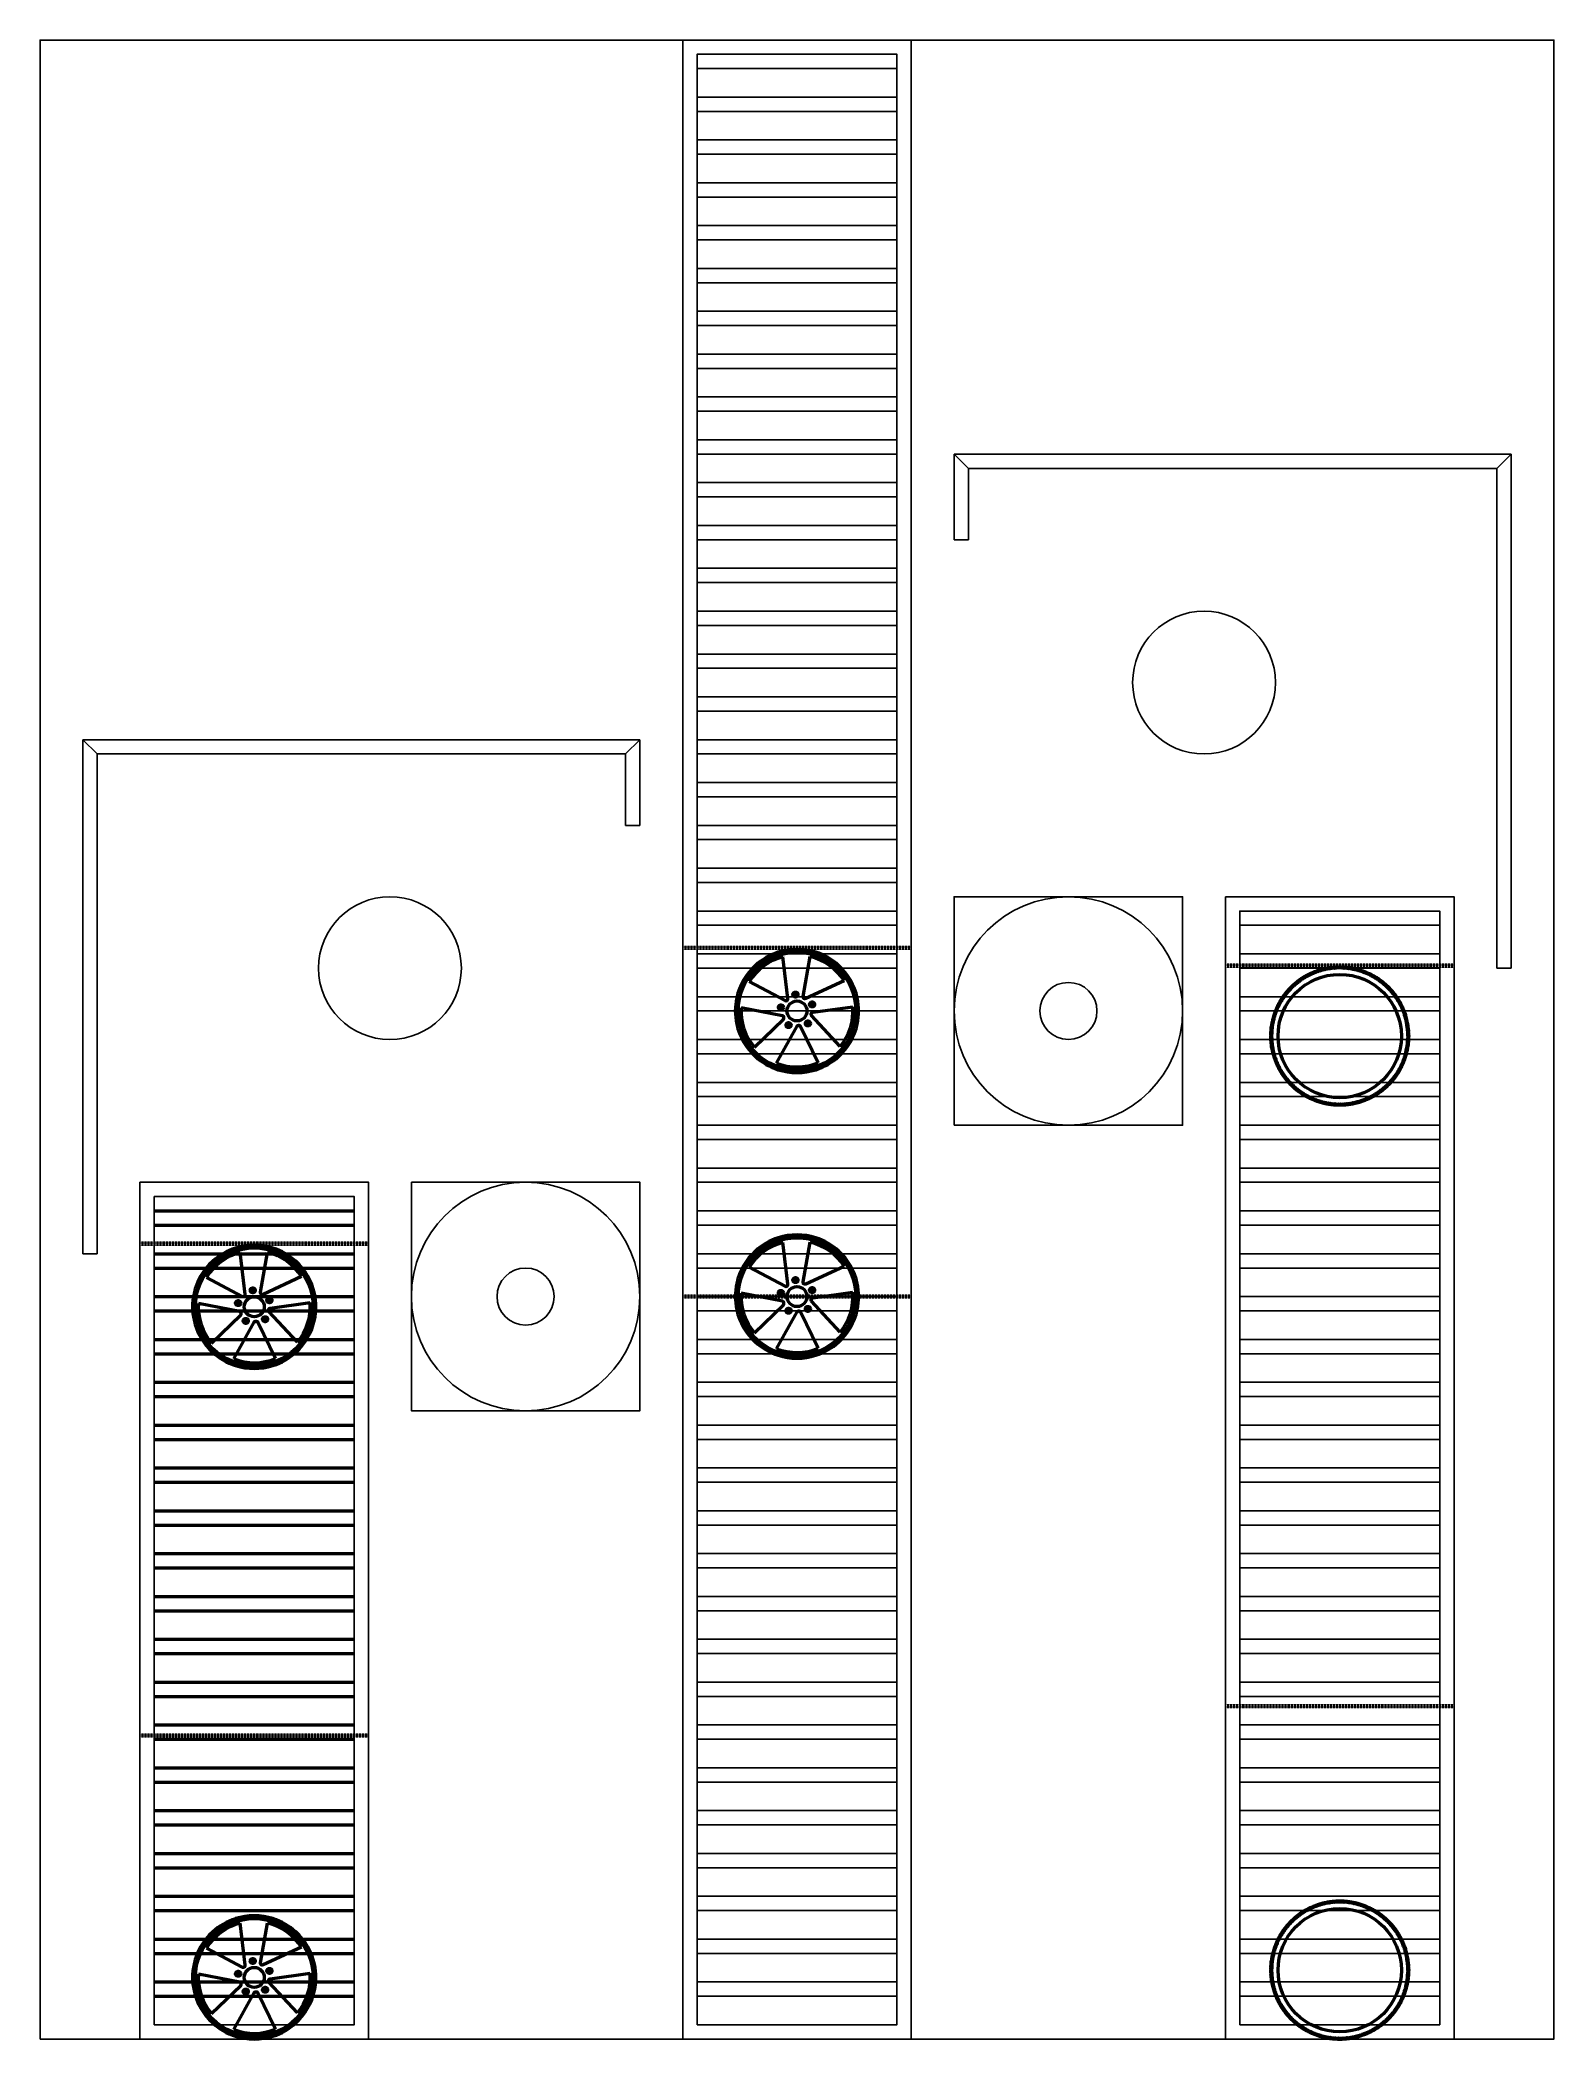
# Model space of a CAD drawing. Header units: millimetres. Extents: x -395 to 4905, y 2401 to 9404.
import ezdxf

# ---------------------------------------------------------------- set-up
doc = ezdxf.new("R2010")
doc.units = ezdxf.units.MM
doc.linetypes.add('TransientTextAxis', pattern=[0.3, 0.2, -0.1, 0, 0])
for name, color, linetype in [('Lineas', 7, 'Continuous'), ('PDF2_Visible (ISO)', 7, 'Continuous'), ('PDF3_Visible (ISO)', 7, 'Continuous'), ('Sensores', 10, 'TransientTextAxis')]:
    doc.layers.add(name, color=color, linetype=linetype)
doc.layers.add('Margen', color=250, linetype='Continuous', lineweight=50)

# ---------------------------------------------------------------- blocks, each defined once
blk = doc.blocks.new('*U7')
at = {"layer": 'Margen'}
for p, q in [((-350, 25), (350, 25)), ((-350, -25), (350, -25))]:
    blk.add_line(p, q, dxfattribs=at)
blk = doc.blocks.new('*U8')
at = {"layer": 'Lineas', "color": 0, "linetype": 'ByBlock', "lineweight": -2, "transparency": 16777216}
for p in [(0, 2700, 1800), (0, 2550, 1700), (0, 2400, 1600), (0, 2250, 1500), (0, 2100, 1400), (0, 1950, 1300), (0, 1800, 1200), (0, 1650, 1100), (0, 1500, 1000), (0, 1350, 900), (0, 1200, 800), (0, 1050, 700), (0, 900, 600), (0, 750, 500), (0, 600, 400), (0, 450, 300), (0, 300, 200), (0, 150, 100), (0, 0)]:
    blk.add_blockref('*U7', p, dxfattribs=at)
blk = doc.blocks.new('*U9')
at = {"layer": 'Lineas'}
for p, q in [((-350, 25), (350, 25)), ((-350, -25), (350, -25))]:
    blk.add_line(p, q, dxfattribs=at)
blk = doc.blocks.new('*U10')
at = {"layer": 'Lineas', "color": 0, "linetype": 'ByBlock', "lineweight": -2, "transparency": 16777216}
for p in [(0, 6750), (0, 6600), (0, 6450), (0, 6300), (0, 6150), (0, 6000), (0, 5850), (0, 5700), (0, 5550), (0, 5400), (0, 5250), (0, 5100), (0, 4950), (0, 4800), (0, 4650), (0, 4500), (0, 4350), (0, 4200), (0, 4050), (0, 3900), (0, 3750), (0, 3600), (0, 3450), (0, 3300), (0, 3150), (0, 3000), (0, 2850), (0, 2700), (0, 2550), (0, 2400), (0, 2250), (0, 2100), (0, 1950), (0, 1800), (0, 1650), (0, 1500), (0, 1350), (0, 1200), (0, 1050), (0, 900), (0, 750), (0, 600), (0, 450), (0, 300), (0, 150), (0, 0)]:
    blk.add_blockref('*U9', p, dxfattribs=at)
blk = doc.blocks.new('*U11')
at = {"layer": 'Lineas'}
for p, q in [((-350, 25), (350, 25)), ((-350, -25), (350, -25))]:
    blk.add_line(p, q, dxfattribs=at)
blk = doc.blocks.new('*U12')
at = {"layer": 'Lineas', "color": 0, "linetype": 'ByBlock', "lineweight": -2, "transparency": 16777216}
for p in [(0, 3750), (0, 3600), (0, 3450), (0, 3300), (0, 3150), (0, 3000), (0, 2850), (0, 2700), (0, 2550), (0, 2400), (0, 2250), (0, 2100), (0, 1950), (0, 1800), (0, 1650), (0, 1500), (0, 1350), (0, 1200), (0, 1050), (0, 900), (0, 750), (0, 600), (0, 450), (0, 300), (0, 150), (0, 0)]:
    blk.add_blockref('*U11', p, dxfattribs=at)
blk = doc.blocks.new('Llanta')
at = {"layer": 'PDF2_Visible (ISO)', "lineweight": 50}
for points in [[(-116.3, 210.8), (-116.5, 211.2), (-118.2, 210.1), (-119.7, 209.1), (-121.2, 208.2), (-122.5, 207.2), (-121.4, 205.3), (-122.4, 204.7), (-123.4, 206.5), (-124.4, 205.8), (-125.3, 205), (-126.1, 204.3), (-126.8, 203.6), (-126.1, 202.4), (-126.7, 202.1), (-127.2, 203.1), (-127.7, 202.5), (-128.1, 201.9), (-128.4, 201.3), (-128.5, 200.9), (-127.7, 201.3)], [(-118.7, 208.2), (-118.8, 208.4), (-118.5, 208.7), (-118.1, 209.2), (-117.6, 209.7), (-117, 210.3)], [(-116.3, 210.6), (-116.4, 210.7), (-115.5, 211.3), (-114.5, 212), (-113.4, 212.7), (-112.1, 213.5)], [(-106.1, 216.7), (-106.1, 216.7), (-108.6, 215.5), (-110.8, 214.3), (-113, 213.2), (-115, 212), (-114.8, 211.8)], [(-101.3, 218.4), (-101.5, 218.8), (-103.2, 217.8), (-104.9, 216.9), (-106.4, 216.1), (-107.7, 215.3), (-106.8, 213.2), (-107.9, 212.7), (-108.7, 214.6), (-109.8, 213.9), (-110.7, 213.3), (-111.5, 212.6), (-112.2, 212), (-111.7, 210.7), (-112.2, 210.4), (-112.7, 211.5), (-113.3, 210.9), (-113.7, 210.3), (-114, 209.8), (-114.1, 209.3), (-113.3, 209.7)], [(-111, 214.1), (-111, 214.1), (-109.5, 215), (-107.9, 215.8), (-106.2, 216.7), (-104.4, 217.6)], [(-104.2, 215.9), (-104.3, 215.5), (-104.3, 215.2), (-104.1, 214.8), (-103.7, 214.6)], [(-104, 214.5), (-104.2, 215.1)], [(-103.9, 216), (-104, 216.1), (-103.7, 216.6), (-103.2, 216.9), (-102.7, 217.4), (-102, 217.9)], [(-101.4, 218.2), (-101.4, 218.3), (-100.5, 218.9), (-99.4, 219.5), (-98.3, 220.1), (-96.9, 220.8)], [(-95.8, 221.3), (-95.8, 221.4), (-94.3, 222.1), (-92.6, 222.8), (-90.8, 223.6), (-88.9, 224.4)], [(-90.8, 223.6), (-90.8, 223.6)], [(-88.9, 222.6), (-89, 222.2), (-89, 221.9), (-88.9, 221.6), (-88.5, 221.3)], [(-88.7, 221.3), (-89, 221.8)], [(-88.6, 222.7), (-88.7, 222.8), (-88.3, 223.2), (-87.9, 223.6), (-87.3, 224), (-86.6, 224.5)], [(-85.9, 224.7), (-86, 224.9), (-84.9, 225.4), (-83.9, 225.9), (-82.7, 226.5), (-81.3, 227)], [(-70, 230.3), (-70.1, 230.8), (-71.9, 230.1), (-73.6, 229.4), (-75.3, 228.8), (-76.7, 228.2), (-76.1, 226), (-77.2, 225.6), (-77.8, 227.7), (-78.9, 227.1), (-80, 226.6), (-80.9, 226), (-81.7, 225.5), (-81.3, 224.2), (-81.9, 224), (-82.2, 225.1), (-82.8, 224.6), (-83.4, 224.1), (-83.7, 223.7), (-83.9, 223.2), (-83, 223.4)], [(-80.1, 227.5), (-80.1, 227.5), (-78.5, 228.1), (-76.8, 228.7), (-75, 229.4), (-73.1, 230)], [(-75, 229.4), (-75, 229.4)], [(-73.1, 228.2), (-73.3, 227.9), (-73.3, 227.5), (-73.2, 227.2), (-72.9, 227)], [(-73.1, 226.9), (-73.3, 227.5)], [(-72.9, 228.3), (-72.9, 228.5), (-72.6, 228.9), (-72.1, 229.2), (-71.4, 229.6), (-70.7, 229.9)], [(-70, 230.2), (-70, 230.3), (-69.1, 230.8), (-67.9, 231.2), (-66.7, 231.7), (-65.3, 232.2)], [(-58.8, 234.1), (-61.4, 233.4), (-63.9, 232.7), (-66.2, 232), (-68.4, 231.3), (-68.3, 231)], [(-53.7, 234.6), (-53.8, 235.1), (-55.7, 234.5), (-57.5, 234), (-59.1, 233.5), (-60.6, 232.9), (-60.2, 230.8), (-61.3, 230.5), (-61.7, 232.6), (-62.9, 232), (-64, 231.6), (-64.9, 231.2), (-65.8, 230.6), (-65.4, 229.3), (-66.1, 229.1), (-66.3, 230.3), (-67, 229.8), (-67.5, 229.4), (-67.9, 228.9), (-68.2, 228.5), (-67.3, 228.7)], [(-64.1, 232.5), (-64.1, 232.6), (-62.5, 233.1), (-60.7, 233.6), (-58.8, 234), (-56.8, 234.5)], [(-58.8, 234.1), (-58.8, 234.1)], [(-57, 232.8), (-57.3, 232.4), (-57.3, 232.1), (-57.1, 231.8), (-56.9, 231.5)], [(-57.1, 231.4), (-57.3, 232)], [(-56.7, 232.9), (-56.8, 233.1), (-56.4, 233.4), (-55.9, 233.7), (-55.2, 234), (-54.5, 234.3)], [(-53.8, 234.5), (-53.8, 234.6), (-52.7, 235), (-51.6, 235.4), (-50.3, 235.8), (-48.9, 236.1)], [(-37.2, 237.8), (-37.3, 238.3), (-39.2, 237.9), (-41, 237.4), (-42.7, 237.1), (-44.2, 236.6), (-43.9, 234.4), (-45.1, 234.2), (-45.3, 236.3), (-46.5, 235.9), (-47.7, 235.5), (-48.6, 235.1), (-49.5, 234.7), (-49.3, 233.3), (-50, 233.2), (-50.1, 234.4), (-50.8, 233.9), (-51.4, 233.5), (-51.8, 233.1), (-52.1, 232.7), (-51.2, 232.8)], [(-42.3, 237.6), (-44.9, 237.1), (-47.5, 236.6), (-49.8, 236), (-52.1, 235.5), (-52.1, 235.3)], [(-47.7, 236.4), (-47.7, 236.4)], [(-42.3, 237.6), (-42.3, 237.6)], [(-40.6, 236.2), (-40.9, 235.9), (-40.9, 235.5), (-40.8, 235.2), (-40.6, 234.9)], [(-40.8, 234.8), (-40.9, 235.5)], [(-40.4, 236.2), (-40.4, 236.4), (-40, 236.7), (-39.5, 237), (-38.8, 237.3), (-38, 237.6)], [(-37.3, 237.7), (-37.3, 237.8), (-36.2, 238.1), (-35.1, 238.4), (-33.8, 238.7), (-32.4, 239)], [(-20.6, 239.9), (-20.6, 240.3), (-22.5, 240), (-24.4, 239.7), (-26.1, 239.5), (-27.6, 239.2), (-27.5, 236.9), (-28.6, 236.7), (-28.7, 238.9), (-30, 238.6), (-31.1, 238.3), (-32.1, 237.9), (-33, 237.6), (-32.9, 236.2), (-33.5, 236.1), (-33.6, 237.3), (-34.3, 236.9), (-34.9, 236.6), (-35.4, 236.2), (-35.7, 235.8), (-34.8, 235.9)], [(-25.6, 240), (-28.3, 239.7), (-30.8, 239.3), (-33.3, 239), (-35.5, 238.6), (-35.5, 238.3)], [(-31, 239.2), (-31, 239.2), (-29.4, 239.5), (-27.6, 239.7), (-25.7, 239.9), (-23.7, 240.2)], [(-25.6, 240), (-25.6, 240)], [(-24.4, 237.1), (-24.4, 237.8)], [(-23.8, 238.5), (-23.8, 238.6), (-23.4, 238.9), (-22.8, 239.2), (-22.1, 239.4), (-21.4, 239.7)], [(-20.6, 239.7), (-20.6, 239.9), (-19.5, 240), (-18.3, 240.3), (-17.1, 240.5), (-15.6, 240.7)], [(-8.8, 241.1), (-8.8, 241.2), (-11.5, 241.1), (-14.1, 240.9), (-16.5, 240.7), (-18.8, 240.5), (-18.8, 240.2)], [(-14.3, 240.7), (-14.3, 240.8), (-12.6, 240.9), (-10.8, 241.1), (-8.9, 241.1), (-6.8, 241.3)], [(-7.4, 239.5), (-7.7, 239.3), (-7.7, 239), (-7.7, 238.6), (-7.5, 238.3)], [(-7.7, 238.3), (-7.7, 238.9)], [(-7.1, 239.6), (-7.1, 239.7), (-6.7, 240), (-6.1, 240.2), (-5.4, 240.4), (-4.6, 240.6)], [(-3.9, 240.6), (-3.9, 240.7), (-2.8, 240.9), (-1.6, 241), (-0.2, 241.1), (1.2, 241.1)], [(2.6, 241.1), (2.6, 241.2), (4.2, 241.3), (6, 241.3), (7.9, 241.2), (10, 241.1)], [(8, 241.2), (8, 241.2)], [(8.9, 238.2), (8.9, 238.8)], [(9.6, 239.5), (9.6, 239.7), (10.1, 239.9), (10.7, 240), (11.4, 240.2), (12.2, 240.3)], [(13, 240.2), (13, 240.4), (14, 240.4), (15.3, 240.5), (16.6, 240.5), (18, 240.5)], [(29.8, 238.9), (29.9, 239.3), (27.9, 239.5), (26, 239.6), (24.3, 239.7), (22.7, 239.7), (22.4, 237.4), (21.3, 237.6), (21.5, 239.7), (20.3, 239.6), (19.1, 239.5), (18, 239.4), (17.1, 239.2), (16.9, 237.9), (16.3, 237.9), (16.5, 239.1), (15.6, 238.9), (15, 238.6), (14.5, 238.3), (14.1, 238), (15, 237.9)], [(24.8, 240), (22.2, 240.3), (19.6, 240.5), (17.2, 240.7), (14.9, 240.7), (14.8, 240.5)], [(19.3, 240.4), (19.3, 240.4), (21, 240.4), (22.9, 240.2), (24.8, 240), (26.8, 239.9)], [(24.8, 240), (24.8, 240)], [(25.5, 237), (25.5, 237.6)], [(26.3, 238.2), (26.3, 238.4), (26.8, 238.6), (27.4, 238.7), (28.1, 238.8), (29, 238.8)], [(29.7, 238.8), (29.7, 238.9), (30.8, 238.9), (32, 238.8), (33.3, 238.8), (34.7, 238.6)], [(41.5, 237.7), (41.5, 237.8), (38.9, 238.1), (36.3, 238.5), (33.9, 238.8), (31.6, 239.2), (31.6, 238.8)], [(41.9, 234.6), (42, 235.3)], [(42.6, 235.9), (42.2, 235.6), (42.1, 235.3), (42, 235), (42.2, 234.6)], [(42.9, 235.8), (42.9, 236), (43.4, 236.1), (44, 236.2), (44.7, 236.2), (45.5, 236.2)], [(46.2, 236.1), (46.3, 236.2), (47.4, 236.2), (48.6, 236), (49.9, 235.9), (51.3, 235.6)], [(62.7, 232.4), (62.9, 232.8), (60.9, 233.3), (59.1, 233.6), (57.4, 233.9), (55.8, 234.1), (55.2, 232), (54.1, 232.3), (54.7, 234.3), (53.4, 234.5), (52.3, 234.5), (51.2, 234.6), (50.2, 234.5), (49.9, 233.2), (49.2, 233.4), (49.6, 234.5), (48.8, 234.4), (48.1, 234.2), (47.5, 234), (47.1, 233.8), (47.9, 233.5)], [(58, 234.3), (55.4, 234.9), (52.8, 235.4), (50.5, 235.9), (48.2, 236.4), (48.1, 236.1)], [(52.6, 235.3), (52.6, 235.4), (54.3, 235.1), (56.1, 234.7), (57.9, 234.3), (60, 233.8)], [(58, 234.3), (58, 234.3)], [(58.2, 231.2), (58.4, 231.8)], [(59.2, 232.2), (59.3, 232.4), (59.8, 232.6), (60.3, 232.6), (61.1, 232.6), (61.9, 232.5)], [(62.6, 232.3), (62.7, 232.4), (63.8, 232.3), (64.9, 232), (66.2, 231.8), (67.6, 231.5)], [(78.8, 227.5), (78.9, 227.9), (77, 228.4), (75.3, 228.9), (73.6, 229.4), (72, 229.7), (71.3, 227.6), (70.2, 227.9), (70.9, 229.9), (69.7, 230.1), (68.5, 230.3), (67.4, 230.4), (66.5, 230.5), (66, 229.2), (65.4, 229.4), (65.8, 230.5), (65, 230.4), (64.3, 230.3), (63.8, 230.1), (63.3, 229.9), (64.1, 229.6)], [(74.2, 229.6), (71.6, 230.5), (69.2, 231.2), (66.8, 231.9), (64.6, 232.4), (64.5, 232.2)], [(74.2, 229.6), (74.2, 229.6)], [(74.2, 226.5), (74.4, 227.2)], [(75, 227.7), (74.6, 227.5), (74.4, 227.2), (74.4, 226.8), (74.4, 226.5)], [(75.3, 227.5), (75.3, 227.7), (75.8, 227.8), (76.5, 227.8), (77.2, 227.7), (78, 227.6)], [(90, 223.9), (90, 223.9), (87.5, 224.9), (85.1, 225.8), (82.8, 226.6), (80.6, 227.3), (80.5, 227.1)], [(84.8, 225.8), (84.8, 225.8)], [(91.9, 223.2), (90, 223.9), (88.1, 224.6), (86.5, 225.3), (84.8, 225.8)], [(89.8, 220.8), (90, 221.4)], [(90.7, 221.9), (90.3, 221.7), (90.1, 221.4), (90, 221.1), (90, 220.7)], [(94.4, 221.3), (94.4, 221.4), (95.4, 221.1), (96.6, 220.8), (97.9, 220.4), (99.2, 219.8)], [(109.7, 214.3), (109.9, 214.6), (108.1, 215.5), (106.4, 216.2), (104.8, 216.9), (103.3, 217.4), (102.2, 215.5), (101.2, 215.9), (102.2, 217.8), (101, 218.2), (99.9, 218.5), (98.8, 218.8), (97.9, 219), (97.3, 217.8), (96.6, 218), (97.2, 219.1), (96.4, 219.2), (95.7, 219.1), (95.1, 219), (94.7, 218.8), (95.4, 218.5)], [(100.4, 219.3), (100.4, 219.3), (102, 218.6), (103.6, 217.9), (105.3, 217.1), (107.2, 216.2)], [(105, 214), (105.3, 214.6)], [(105.9, 215), (105.6, 214.8), (105.3, 214.6), (105.2, 214.3), (105.2, 213.9)], [(105.4, 217.1), (105.4, 217.1)], [(106.2, 214.8), (106.3, 215), (106.8, 215), (107.4, 215), (108.1, 214.8), (108.9, 214.6)], [(124.4, 206.1), (124.6, 206.5), (122.9, 207.4), (121.2, 208.3), (119.6, 209.1), (118.2, 209.7), (117, 207.8), (116, 208.4), (117.2, 210.1), (116, 210.6), (114.9, 211), (113.9, 211.3), (113, 211.6), (112.2, 210.5), (111.6, 210.7), (112.3, 211.7), (111.4, 211.9), (110.7, 211.9), (110.2, 211.9), (109.7, 211.7), (110.5, 211.2)], [(120.3, 209.2), (120.3, 209.2), (118, 210.5), (115.7, 211.7), (113.5, 212.9), (111.5, 213.9), (111.4, 213.7)], [(115.4, 211.7), (115.4, 211.8), (117, 211), (118.6, 210.1), (120.3, 209.3), (122, 208.2)], [(-192, 145.3), (-192.3, 145.5), (-193.4, 143.9), (-194.5, 142.3), (-195.4, 140.9), (-196.2, 139.5), (-194.4, 138.1), (-195.1, 137.2), (-196.8, 138.5), (-197.3, 137.3), (-197.9, 136.3), (-198.3, 135.3), (-198.7, 134.5), (-197.6, 133.6), (-197.9, 133.1), (-198.8, 133.8), (-199, 133), (-199.2, 132.3), (-199.2, 131.7), (-199.1, 131.2), (-198.5, 131.9)], [(-198.5, 136.9), (-198.5, 137), (-197.6, 138.4), (-196.6, 139.9), (-195.5, 141.4), (-194.3, 143.1)], [(-195.5, 141.5), (-195.5, 141.5)], [(-193.1, 141.9), (-193.3, 142), (-193.2, 142.5), (-193, 143.1), (-192.8, 143.7), (-192.4, 144.5)], [(-193.3, 141.7), (-193.3, 141.3), (-193.1, 141), (-192.8, 140.8), (-192.4, 140.8)], [(-192.5, 140.6), (-193, 140.9)], [(-191.9, 145.1), (-192.1, 145.2), (-191.5, 146.1), (-190.8, 147.2), (-190.1, 148.2), (-189.3, 149.4)], [(-185.1, 154.8), (-186.8, 152.7), (-188.4, 150.7), (-189.9, 148.8), (-191.3, 146.9), (-191.1, 146.8)], [(-181.4, 158.3), (-181.7, 158.5), (-182.9, 157), (-184.1, 155.5), (-185.1, 154.1), (-186, 152.8), (-184.3, 151.3), (-185, 150.5), (-186.6, 151.9), (-187.3, 150.8), (-187.9, 149.8), (-188.4, 148.8), (-188.8, 148), (-187.7, 147), (-188.1, 146.5), (-189, 147.3), (-189.3, 146.6), (-189.4, 145.9), (-189.5, 145.3), (-189.4, 144.8), (-188.8, 145.5)], [(-188.4, 150.5), (-188.5, 150.5), (-187.5, 151.9), (-186.3, 153.3), (-185.1, 154.8), (-183.9, 156.3)], [(-185.1, 154.8), (-185.1, 154.8)], [(-182.8, 155), (-182.9, 155.2), (-182.8, 155.6), (-182.6, 156.2), (-182.3, 156.8), (-181.8, 157.6)], [(-182.2, 153.6), (-182.7, 154.1)], [(-181.3, 158.1), (-181.4, 158.2), (-180.8, 159.1), (-180.1, 160.1), (-179.3, 161.1), (-178.4, 162.3)], [(-173.9, 167.3), (-175.7, 165.4), (-177.4, 163.5), (-179.1, 161.7), (-180.6, 159.9), (-180.4, 159.7)], [(-169.9, 170.5), (-170.2, 170.8), (-171.5, 169.4), (-172.8, 168), (-173.9, 166.6), (-174.8, 165.4), (-173.3, 163.8), (-174.1, 163), (-175.5, 164.5), (-176.3, 163.5), (-176.9, 162.5), (-177.5, 161.6), (-178, 160.7), (-177, 159.8), (-177.4, 159.3), (-178.3, 160.2), (-178.6, 159.4), (-178.8, 158.8), (-178.9, 158.1), (-178.8, 157.6), (-178.2, 158.3)], [(-177.5, 163.2), (-177.6, 163.3), (-176.4, 164.6), (-175.2, 165.9), (-173.9, 167.3), (-172.5, 168.7)], [(-173.9, 167.3), (-173.9, 167.3)], [(-171.5, 167.4), (-171.7, 167.5), (-171.5, 168), (-171.2, 168.6), (-170.8, 169.2), (-170.4, 169.9)], [(-171.1, 166), (-171.5, 166.5)], [(-169.9, 170.4), (-170, 170.5), (-169.3, 171.3), (-168.5, 172.2), (-167.6, 173.3), (-166.7, 174.3)], [(-161.8, 179), (-163.7, 177.3), (-165.6, 175.5), (-167.4, 173.8), (-169, 172.1), (-168.8, 171.9)], [(-157.6, 181.9), (-157.9, 182.3), (-159.3, 180.9), (-160.6, 179.7), (-161.8, 178.4), (-162.9, 177.2), (-161.4, 175.5), (-162.3, 174.7), (-163.7, 176.4), (-164.5, 175.3), (-165.2, 174.5), (-165.8, 173.6), (-166.3, 172.8), (-165.4, 171.7), (-165.9, 171.3), (-166.7, 172.2), (-167, 171.5), (-167.3, 170.8), (-167.4, 170.3), (-167.4, 169.8), (-166.7, 170.3)], [(-165.7, 175.2), (-165.7, 175.3), (-164.5, 176.4), (-163.2, 177.7), (-161.8, 179), (-160.3, 180.4)], [(-161.8, 179), (-161.8, 179)], [(-159.6, 178.8), (-159.7, 178.4), (-159.5, 178.1), (-159.3, 177.8), (-158.9, 177.7)], [(-159.4, 179), (-159.5, 179.1), (-159.4, 179.5), (-159, 180.1), (-158.7, 180.7), (-158.1, 181.3)], [(-159.1, 177.5), (-159.5, 178)], [(-157.6, 181.8), (-157.6, 181.9), (-156.9, 182.7), (-156.1, 183.6), (-155.1, 184.6), (-154.1, 185.5)], [(-148.9, 189.9), (-151, 188.2), (-152.9, 186.6), (-154.8, 185), (-156.6, 183.5), (-156.4, 183.3)], [(-144.5, 192.6), (-144.7, 192.9), (-146.3, 191.6), (-147.7, 190.4), (-149, 189.3), (-150.1, 188.2), (-148.8, 186.3), (-149.7, 185.6), (-151, 187.3), (-151.9, 186.4), (-152.6, 185.6), (-153.3, 184.7), (-153.9, 184), (-153.1, 182.8), (-153.6, 182.5), (-154.3, 183.4), (-154.7, 182.7), (-155, 182.1), (-155.2, 181.5), (-155.2, 181), (-154.5, 181.6)], [(-153.1, 186.3), (-153.1, 186.4), (-151.8, 187.5), (-150.4, 188.7), (-148.9, 189.9), (-147.3, 191.2)], [(-148.9, 189.9), (-148.9, 189.9)], [(-146.8, 189.4), (-146.8, 189.1), (-146.7, 188.7), (-146.5, 188.5), (-146.1, 188.4)], [(-146.6, 189.6), (-146.7, 189.8), (-146.5, 190.2), (-146.1, 190.7), (-145.6, 191.3), (-145.1, 191.9)], [(-146.3, 188.2), (-146.7, 188.7)], [(-144.5, 192.4), (-144.6, 192.5), (-143.8, 193.3), (-142.9, 194), (-141.9, 194.9), (-140.7, 195.8)], [(-135.3, 199.9), (-137.5, 198.3), (-139.6, 196.8), (-141.5, 195.3), (-143.4, 193.9), (-143.2, 193.8)], [(-130.7, 202.1), (-131, 202.5), (-132.6, 201.4), (-134, 200.2), (-135.4, 199.2), (-136.7, 198.1), (-135.5, 196.2), (-136.4, 195.6), (-137.5, 197.4), (-138.5, 196.6), (-139.3, 195.7), (-140.1, 195), (-140.7, 194.3), (-139.9, 193.1), (-140.4, 192.7), (-141.1, 193.8), (-141.6, 193.1), (-141.9, 192.4), (-142.1, 191.9), (-142.2, 191.4), (-141.4, 191.9)], [(-139.7, 196.6), (-139.7, 196.6), (-138.4, 197.6), (-136.9, 198.7), (-135.3, 199.8), (-133.6, 200.9)], [(-135.3, 199.9), (-135.3, 199.9)], [(-133.2, 199.2), (-133.3, 198.8), (-133.2, 198.5), (-133, 198.3), (-132.6, 198.1)], [(-132.8, 197.9), (-133.2, 198.5)], [(-133, 199.4), (-133.1, 199.5), (-132.8, 200), (-132.4, 200.5), (-131.9, 201), (-131.4, 201.6)], [(-130.7, 202), (-130.8, 202.1), (-130, 202.8), (-129, 203.5), (-127.9, 204.3), (-126.8, 205.1)], [(-121, 208.8), (-123.4, 207.4), (-125.5, 206.1), (-127.5, 204.7), (-129.5, 203.5), (-129.4, 203.3)], [(-125.6, 205.8), (-125.6, 205.9), (-124.2, 206.8), (-122.7, 207.8), (-121.1, 208.7), (-119.3, 209.8)], [(-121, 208.8), (-121, 208.8)], [(-119, 208), (-119.1, 207.7), (-119, 207.3), (-118.8, 207.1), (-118.5, 206.8)], [(-118.7, 206.7), (-119, 207.3)], [(119.7, 206.1), (120, 206.7)], [(120.7, 207.1), (120.3, 207), (120, 206.8), (119.9, 206.5), (119.9, 206)], [(120.9, 207), (121, 207.1), (121.5, 207), (122.1, 206.9), (122.8, 206.7), (123.6, 206.5)], [(124.2, 206.1), (124.3, 206.1), (125.3, 205.7), (126.4, 205.2), (127.6, 204.6), (128.8, 203.9)], [(138.4, 196.9), (138.7, 197.3), (137, 198.3), (135.4, 199.3), (134, 200.2), (132.5, 200.9), (131.3, 199.2), (130.3, 199.8), (131.5, 201.5), (130.4, 202), (129.3, 202.5), (128.3, 202.9), (127.4, 203.2), (126.6, 202.1), (126.1, 202.5), (126.8, 203.4), (126, 203.6), (125.3, 203.7), (124.7, 203.7), (124.2, 203.5), (125, 203)], [(134.6, 200.3), (132.3, 201.8), (130.2, 203.2), (128.1, 204.4), (126.1, 205.6), (126, 205.4)], [(129.9, 203.2), (130, 203.2), (131.4, 202.3), (133, 201.4), (134.6, 200.3), (136.3, 199.2)], [(133.7, 197.3), (134.1, 197.8)], [(134.8, 198.1), (134.4, 198.1), (134.2, 197.9), (134, 197.6), (134, 197.2)], [(134.6, 200.3), (134.6, 200.3)], [(135.1, 198), (135.2, 198.1), (135.7, 198.1), (136.3, 197.9), (136.9, 197.6), (137.7, 197.3)], [(151.8, 186.8), (152.1, 187.2), (150.6, 188.3), (149, 189.4), (147.6, 190.3), (146.2, 191.2), (144.8, 189.5), (143.9, 190.2), (145.3, 191.8), (144.1, 192.4), (143.1, 193), (142.2, 193.4), (141.3, 193.8), (140.4, 192.8), (139.9, 193.1), (140.6, 194.1), (139.9, 194.3), (139.2, 194.5), (138.6, 194.5), (138.1, 194.4), (138.8, 193.8)], [(138.3, 196.9), (138.4, 197), (139.3, 196.5), (140.4, 195.9), (141.5, 195.2), (142.7, 194.4)], [(148.3, 190.4), (148.3, 190.5), (146.1, 192), (144.1, 193.6), (142, 195), (140.1, 196.3), (140, 196.1)], [(143.8, 193.6), (143.8, 193.6), (145.2, 192.7), (146.7, 191.6), (148.2, 190.5), (149.8, 189.2)], [(147.2, 187.5), (147.6, 188)], [(148.3, 188.3), (148, 188.2), (147.6, 188), (147.4, 187.7), (147.4, 187.3)], [(164.5, 175.8), (164.8, 176), (163.3, 177.4), (161.9, 178.5), (160.5, 179.6), (159.2, 180.6), (157.7, 179), (156.8, 179.7), (158.3, 181.2), (157.2, 181.9), (156.2, 182.5), (155.3, 183.1), (154.5, 183.5), (153.5, 182.5), (153, 182.9), (153.9, 183.8), (153.1, 184), (152.4, 184.2), (151.8, 184.3), (151.3, 184.3), (152, 183.7)], [(151.7, 186.8), (151.8, 186.8), (152.7, 186.3), (153.7, 185.6), (154.8, 184.8), (156, 184)], [(161.2, 179.6), (159.1, 181.4), (157.2, 183.1), (155.3, 184.6), (153.5, 186.1), (153.3, 185.8)], [(157, 183.1), (157, 183.2), (158.3, 182.1), (159.7, 180.9), (161.2, 179.7), (162.7, 178.3)], [(159.9, 176.8), (160.4, 177.3)], [(161.2, 179.6), (161.2, 179.6)], [(161.3, 177.3), (161.4, 177.4), (161.9, 177.3), (162.5, 177), (163.1, 176.7), (163.8, 176.2)], [(164.3, 175.7), (164.5, 175.8), (165.3, 175.2), (166.3, 174.5), (167.3, 173.6), (168.4, 172.6)], [(173.3, 167.9), (171.4, 169.9), (169.6, 171.7), (167.8, 173.3), (166.1, 174.9), (165.9, 174.7)], [(169.3, 171.7), (169.3, 171.7)], [(171.9, 165.2), (172.3, 165.6)], [(173.1, 165.8), (172.7, 165.8), (172.4, 165.6), (172.1, 165.4), (172.1, 165)], [(173.3, 167.9), (173.3, 167.9)], [(173.3, 165.6), (173.4, 165.7), (173.9, 165.5), (174.4, 165.3), (175.1, 164.9), (175.7, 164.4)], [(187.4, 151.2), (187.7, 151.4), (186.4, 152.9), (185.2, 154.3), (184, 155.5), (182.8, 156.6), (181, 155.3), (180.3, 156.1), (182, 157.4), (181, 158.3), (180.1, 159), (179.3, 159.7), (178.5, 160.2), (177.4, 159.4), (177, 159.9), (177.9, 160.6), (177.2, 161), (176.6, 161.3), (176, 161.4), (175.5, 161.4), (176.1, 160.7)], [(176.2, 163.9), (176.3, 163.9), (177.2, 163.2), (178, 162.4), (179, 161.5), (180, 160.5)], [(184.6, 155.4), (184.6, 155.5), (182.9, 157.5), (181.2, 159.4), (179.5, 161.2), (177.9, 162.9), (177.7, 162.7)], [(182.9, 152.8), (183.4, 153.2)], [(184.2, 153.3), (183.8, 153.3), (183.5, 153.3), (183.3, 153), (183.1, 152.6)], [(184.4, 153.1), (184.5, 153.2), (185, 153), (185.5, 152.7), (186.1, 152.2), (186.7, 151.7)], [(197.5, 137.7), (197.8, 137.9), (196.6, 139.5), (195.4, 141), (194.4, 142.3), (193.3, 143.5), (191.4, 142.3), (190.7, 143.2), (192.5, 144.4), (191.6, 145.3), (190.7, 146.1), (190, 146.8), (189.2, 147.4), (188.1, 146.6), (187.7, 147.1), (188.7, 147.8), (188, 148.2), (187.4, 148.6), (186.8, 148.7), (186.4, 148.8), (186.9, 148)], [(187.2, 151.2), (187.3, 151.2), (188.1, 150.5), (188.9, 149.6), (189.9, 148.6), (190.8, 147.5)], [(195, 142.2), (193.4, 144.4), (191.8, 146.4), (190.3, 148.3), (188.8, 150.1), (188.6, 149.9)], [(194.5, 140.1), (194.1, 140.2), (193.7, 140), (193.5, 139.9), (193.3, 139.5)], [(195, 142.2), (195, 142.2)], [(-230.1, 70.8), (-230.5, 71), (-231, 69.1), (-231.4, 67.2), (-231.7, 65.5), (-232.1, 64), (-230, 63.3), (-230.2, 62.2), (-232.2, 62.8), (-232.4, 61.6), (-232.6, 60.4), (-232.6, 59.3), (-232.6, 58.4), (-231.3, 57.9), (-231.5, 57.4), (-232.6, 57.7), (-232.6, 56.9), (-232.4, 56.2), (-232.2, 55.7), (-231.9, 55.2), (-231.7, 56.1)], [(-230, 70.7), (-230.1, 70.7), (-229.9, 71.8), (-229.6, 73), (-229.3, 74.3), (-228.9, 75.7)], [(-226.9, 82.1), (-227.8, 79.6), (-228.6, 77.2), (-229.3, 74.8), (-230, 72.6), (-229.8, 72.6)], [(-228.6, 76.9), (-228.6, 76.9), (-228.1, 78.5), (-227.5, 80.3), (-226.9, 82.1), (-226.2, 84)], [(-224.6, 86.7), (-224.9, 86.8), (-225.6, 85), (-226.1, 83.2), (-226.7, 81.6), (-227, 80), (-224.9, 79.2), (-225.3, 78.1), (-227.3, 78.9), (-227.5, 77.6), (-227.7, 76.5), (-227.9, 75.4), (-228, 74.5), (-226.7, 73.9), (-226.9, 73.4), (-228, 73.8), (-228, 73), (-227.9, 72.3), (-227.7, 71.7), (-227.5, 71.3), (-227.2, 72.1)], [(-226.9, 82.1), (-226.9, 82.1)], [(-224.8, 83.2), (-224.9, 83.2), (-225, 83.7), (-224.9, 84.4), (-224.9, 85.1), (-224.8, 85.9)], [(-224.5, 86.6), (-224.6, 86.6), (-224.3, 87.7), (-224, 88.8), (-223.6, 90.1), (-223.1, 91.5)], [(-220.6, 97.8), (-221.7, 95.3), (-222.7, 92.9), (-223.5, 90.6), (-224.4, 88.5), (-224.1, 88.4)], [(-223.8, 82.1), (-224.4, 82.3)], [(-219.8, 99.6), (-220.6, 97.8), (-221.4, 96), (-222.1, 94.3), (-222.7, 92.7)], [(-222.7, 92.7), (-222.7, 92.7)], [(-218, 102.1), (-218.3, 102.3), (-219.1, 100.5), (-219.8, 98.8), (-220.4, 97.1), (-220.9, 95.6), (-218.9, 94.6), (-219.4, 93.6), (-221.3, 94.5), (-221.6, 93.3), (-221.9, 92.2), (-222.1, 91.2), (-222.2, 90.2), (-221, 89.6), (-221.3, 89), (-222.3, 89.5), (-222.3, 88.7), (-222.3, 88), (-222.2, 87.4), (-222, 87), (-221.6, 87.8)], [(-220.6, 97.8), (-220.6, 97.8)], [(-218.4, 98.6), (-218.6, 98.7), (-218.6, 99.2), (-218.5, 99.8), (-218.4, 100.6), (-218.2, 101.3)], [(-218.5, 98.4), (-218.4, 98), (-218.1, 97.8), (-217.8, 97.7), (-217.4, 97.7)], [(-217.5, 97.4), (-218.1, 97.8)], [(-217.9, 102), (-218, 102.1), (-217.6, 103.1), (-217.3, 104.2), (-216.8, 105.4), (-216.2, 106.8)], [(-210.3, 117.1), (-210.7, 117.3), (-211.5, 115.5), (-212.4, 113.9), (-213.1, 112.3), (-213.7, 110.8), (-211.7, 109.7), (-212.2, 108.7), (-214.1, 109.8), (-214.5, 108.6), (-214.9, 107.4), (-215.2, 106.4), (-215.4, 105.5), (-214.2, 104.8), (-214.5, 104.2), (-215.5, 104.8), (-215.6, 104), (-215.6, 103.3), (-215.5, 102.7), (-215.4, 102.3), (-215, 103)], [(-213.3, 112.9), (-213.3, 112.9)], [(-211, 113.6), (-211.2, 113.7), (-211.2, 114.2), (-211, 114.8), (-210.8, 115.5), (-210.6, 116.3)], [(-211.2, 113.4), (-211, 113), (-210.8, 112.7), (-210.5, 112.6), (-210.1, 112.6)], [(-210.2, 112.4), (-210.8, 112.7)], [(-210.3, 116.9), (-210.3, 117), (-210, 118), (-209.4, 119.2), (-208.9, 120.4), (-208.2, 121.6)], [(-201.6, 131.5), (-202, 131.7), (-203, 130), (-203.9, 128.4), (-204.8, 126.9), (-205.4, 125.4), (-203.6, 124.2), (-204.2, 123.2), (-206, 124.4), (-206.5, 123.2), (-206.9, 122.1), (-207.2, 121.2), (-207.5, 120.2), (-206.4, 119.5), (-206.7, 119), (-207.7, 119.6), (-207.9, 118.8), (-207.9, 118.1), (-207.9, 117.5), (-207.7, 117), (-207.2, 117.8)], [(-204.9, 127.5), (-204.9, 127.5)], [(-202.6, 128), (-202.7, 128.2), (-202.7, 128.7), (-202.5, 129.3), (-202.3, 129.9), (-202, 130.7)], [(-201.8, 126.8), (-202.4, 127.2)], [(-201.6, 131.3), (-201.7, 131.4), (-201.2, 132.4), (-200.6, 133.4), (-200, 134.6), (-199.2, 135.9)], [(193.2, 139.7), (193.7, 140)], [(194.6, 139.9), (194.8, 140), (195.3, 139.7), (195.7, 139.3), (196.3, 138.9), (196.9, 138.3)], [(197.3, 137.7), (197.4, 137.8), (198.1, 137), (198.9, 136), (199.8, 135), (200.6, 133.8)], [(204.5, 128.2), (203, 130.5), (201.6, 132.6), (200.2, 134.6), (198.9, 136.6), (198.6, 136.4)], [(202.4, 125.9), (203, 126.2)], [(203.8, 126.2), (203.4, 126.3), (203.1, 126.2), (202.8, 126), (202.6, 125.6)], [(203.9, 125.9), (204.1, 126), (204.5, 125.8), (205, 125.4), (205.5, 124.9), (206, 124.2)], [(204.5, 128.2), (204.5, 128.2)], [(214.7, 108.9), (215.1, 109.1), (214.1, 110.8), (213.2, 112.4), (212.3, 113.9), (211.4, 115.2), (209.3, 114.2), (208.8, 115.2), (210.7, 116.2), (210, 117.2), (209.2, 118.1), (208.6, 118.9), (207.9, 119.6), (206.7, 119), (206.4, 119.5), (207.4, 120.1), (206.8, 120.6), (206.2, 121), (205.7, 121.3), (205.2, 121.4), (205.6, 120.6)], [(206.4, 123.6), (206.6, 123.7), (207.2, 122.8), (207.9, 121.8), (208.6, 120.7), (209.5, 119.5)], [(212.9, 113.7), (211.6, 116), (210.4, 118.3), (209.1, 120.4), (207.9, 122.3), (207.6, 122.2)], [(210.7, 111.4), (211.3, 111.7)], [(212.1, 111.7), (211.7, 111.8), (211.4, 111.7), (211.1, 111.5), (210.9, 111.2)], [(212.2, 111.4), (212.4, 111.5), (212.8, 111.2), (213.2, 110.8), (213.7, 110.3), (214.2, 109.6)], [(212.9, 113.7), (212.9, 113.7)], [(221.8, 93.7), (222.2, 93.8), (221.3, 95.6), (220.5, 97.3), (219.7, 98.8), (218.9, 100.2), (216.8, 99.3), (216.3, 100.4), (218.3, 101.2), (217.6, 102.3), (217, 103.2), (216.3, 104.1), (215.8, 104.8), (214.5, 104.3), (214.2, 104.9), (215.3, 105.3), (214.7, 105.9), (214.2, 106.3), (213.7, 106.6), (213.2, 106.8), (213.5, 105.9)], [(220.3, 98.5), (219.2, 101), (218, 103.3), (217, 105.5), (216, 107.5), (215.7, 107.4)], [(217.9, 103.5), (217.9, 103.5), (218.7, 101.9), (219.4, 100.4), (220.3, 98.6), (221.1, 96.7)], [(218, 96.5), (218.6, 96.7)], [(219.4, 96.6), (219, 96.7), (218.6, 96.7), (218.4, 96.6), (218.1, 96.2)], [(219.4, 96.4), (219.6, 96.4), (220, 96.1), (220.4, 95.6), (220.8, 95.1), (221.3, 94.4)], [(227.8, 77.9), (228.1, 78.1), (227.4, 79.9), (226.7, 81.6), (226, 83.2), (225.3, 84.7), (223.2, 84), (222.8, 85.1), (224.8, 85.7), (224.2, 86.8), (223.6, 87.9), (223.1, 88.7), (222.6, 89.5), (221.2, 89.1), (221, 89.7), (222.1, 90), (221.6, 90.6), (221.1, 91.2), (220.6, 91.5), (220.1, 91.7), (220.4, 90.8)], [(220.3, 98.5), (220.3, 98.5)], [(221.6, 93.7), (221.7, 93.8), (222.3, 92.8), (222.9, 91.7), (223.4, 90.5), (224.1, 89.2)], [(226.6, 83), (225.7, 85.4), (224.8, 87.9), (223.8, 90.1), (222.9, 92.2), (222.6, 92.1)], [(224.2, 81), (224.8, 81.2)], [(224.5, 88), (224.6, 88), (225.2, 86.5), (225.9, 84.8), (226.6, 83), (227.3, 81.1)], [(225.7, 80.8), (225.8, 80.9), (226.2, 80.5), (226.6, 80), (226.9, 79.4), (227.4, 78.7)], [(232.6, 61.9), (233, 62), (232.5, 63.9), (231.9, 65.6), (231.3, 67.3), (230.7, 68.7), (228.5, 68.2), (228.2, 69.3), (230.2, 69.8), (229.7, 71), (229.2, 72), (228.7, 72.9), (228.2, 73.8), (226.9, 73.4), (226.7, 74), (227.9, 74.3), (227.4, 75), (226.9, 75.5), (226.4, 75.9), (226, 76.1), (226.2, 75.2)], [(226.6, 83), (226.6, 83)], [(227.6, 78), (227.8, 78), (228.2, 77.1), (228.7, 76), (229.2, 74.7), (229.7, 73.4)], [(230.1, 72.1), (230.2, 72.2), (230.7, 70.5), (231.3, 68.8), (231.8, 67), (232.4, 65)], [(-241.1, -5.9), (-241.1, -5.9), (-241.2, -4.2), (-241.3, -2.4), (-241.3, -0.5), (-241.3, 1.6)], [(-240.8, 16.4), (-240.9, 13.8), (-241, 11.2), (-241.1, 8.7), (-241.1, 6.5), (-240.8, 6.4)], [(-240.7, 4.6), (-241.1, 4.7), (-241.1, 2.7), (-240.9, 0.9), (-240.9, -0.9), (-240.7, -2.5), (-238.5, -2.6), (-238.5, -3.7), (-240.6, -3.6), (-240.4, -4.9), (-240.2, -6.1), (-239.9, -7.1), (-239.7, -8), (-238.3, -8), (-238.3, -8.7), (-239.5, -8.7), (-239.2, -9.4), (-238.9, -10), (-238.5, -10.5), (-238.2, -10.9), (-238.1, -9.9)], [(-240.9, 11), (-240.9, 11), (-240.9, 12.6), (-240.9, 14.5), (-240.8, 16.4), (-240.6, 18.4)], [(-240.6, 4.6), (-240.7, 4.6), (-240.8, 5.6), (-240.9, 6.8), (-240.9, 8.2), (-240.9, 9.6)], [(-240.8, 16.4), (-240.8, 16.4)], [(-239.7, 1.2), (-239.9, 1.2), (-240.1, 1.7), (-240.2, 2.3), (-240.4, 3), (-240.6, 3.8)], [(-239.8, 21.4), (-240.2, 21.4), (-240.2, 19.5), (-240.3, 17.6), (-240.3, 15.9), (-240.3, 14.3), (-238.1, 14.1), (-238.1, 12.9), (-240.2, 13.2), (-240.1, 11.9), (-240, 10.7), (-239.9, 9.7), (-239.7, 8.7), (-238.3, 8.6), (-238.3, 8), (-239.5, 8.1), (-239.3, 7.3), (-239, 6.6), (-238.7, 6.1), (-238.3, 5.8), (-238.3, 6.7)], [(-239.7, 21.3), (-239.7, 21.3), (-239.8, 22.5), (-239.8, 23.7), (-239.7, 25), (-239.7, 26.4)], [(-239, 17.9), (-239.2, 18), (-239.4, 18.5), (-239.5, 19), (-239.6, 19.8), (-239.7, 20.6)], [(-239.7, 1), (-239.4, 0.7), (-239, 0.6), (-238.7, 0.6), (-238.3, 0.8)], [(-239.5, 27.7), (-239.6, 27.7), (-239.4, 29.4), (-239.2, 31.2), (-239, 33.1), (-238.7, 35.2)], [(-239, 33.2), (-239, 33.2)], [(-239, 17.7), (-238.7, 17.4), (-238.5, 17.2), (-238.1, 17.2), (-237.7, 17.4)], [(-238.3, 0.6), (-239, 0.6)], [(-237.7, 38.1), (-238.1, 38.1), (-238.3, 36.2), (-238.5, 34.4), (-238.7, 32.6), (-238.7, 31), (-236.5, 30.6), (-236.6, 29.5), (-238.7, 29.9), (-238.7, 28.6), (-238.7, 27.5), (-238.6, 26.4), (-238.5, 25.4), (-237.1, 25.2), (-237.2, 24.6), (-238.4, 24.8), (-238.2, 24), (-238, 23.3), (-237.7, 22.8), (-237.4, 22.4), (-237.2, 23.3)], [(-237.8, 17.2), (-238.4, 17.2)], [(-236.1, 49.8), (-236.6, 47.2), (-237.1, 44.6), (-237.5, 42.2), (-237.9, 39.9), (-237.6, 39.9)], [(-237.6, 38), (-237.7, 38), (-237.6, 39.1), (-237.6, 40.3), (-237.4, 41.6), (-237.3, 43.1)], [(-237.1, 34.6), (-237.3, 34.6), (-237.4, 35.1), (-237.6, 35.7), (-237.6, 36.4), (-237.7, 37.2)], [(-237.2, 34.3), (-236.9, 34), (-236.6, 33.8), (-236.3, 33.8), (-235.9, 34)], [(-237, 44.4), (-237.1, 44.4), (-236.8, 46), (-236.5, 47.9), (-236.1, 49.7), (-235.7, 51.7)], [(-236, 33.7), (-236.6, 33.8)], [(-234.5, 54.6), (-234.8, 54.7), (-235.2, 52.7), (-235.5, 50.9), (-235.8, 49.2), (-236, 47.6), (-233.8, 47.1), (-234, 45.9), (-236.1, 46.5), (-236.2, 45.2), (-236.2, 44), (-236.2, 43), (-236.1, 42), (-234.8, 41.7), (-234.9, 41.1), (-236.1, 41.4), (-235.9, 40.6), (-235.7, 39.9), (-235.5, 39.3), (-235.2, 38.9), (-235, 39.8)], [(-236.1, 49.8), (-236.1, 49.8)], [(-232.1, 66.1), (-232.8, 63.5), (-233.4, 61.1), (-234, 58.6), (-234.5, 56.4), (-234.3, 56.4)], [(-234.3, 54.5), (-234.5, 54.5), (-234.3, 55.6), (-234.2, 56.8), (-234, 58.1), (-233.7, 59.5)], [(-234.1, 51), (-234.3, 51.1), (-234.5, 51.6), (-234.5, 52.2), (-234.5, 52.9), (-234.5, 53.8)], [(-233.1, 50.1), (-233.6, 50.3)], [(-231.5, 68), (-232.1, 66.1), (-232.6, 64.2), (-233, 62.5), (-233.4, 60.8)], [(-233.4, 60.8), (-233.4, 60.8)], [(-232.1, 66.1), (-232.1, 66.1)], [(-230, 67.3), (-230.2, 67.3), (-230.3, 67.9), (-230.3, 68.4), (-230.3, 69.1), (-230.2, 69.9)], [(-230.1, 67), (-229.9, 66.6), (-229.6, 66.5), (-229.3, 66.4), (-228.9, 66.5)], [(-229, 66.3), (-229.6, 66.5)], [(230.7, 65.1), (230.3, 65.3), (230, 65.4), (229.7, 65.2), (229.3, 64.9)], [(229.3, 65.2), (229.9, 65.3)], [(230.7, 64.9), (230.9, 64.9), (231.3, 64.6), (231.6, 64), (232, 63.4), (232.3, 62.6)], [(236.4, 45.5), (236.8, 45.6), (236.3, 47.5), (235.9, 49.3), (235.4, 51), (234.9, 52.5), (232.7, 52.1), (232.5, 53.2), (234.6, 53.6), (234.1, 54.8), (233.7, 55.9), (233.3, 56.8), (232.8, 57.7), (231.4, 57.4), (231.3, 58.1), (232.5, 58.3), (232, 59), (231.6, 59.5), (231.2, 59.9), (230.7, 60.2), (230.9, 59.3)], [(232.5, 61.9), (232.6, 61.9), (233, 60.9), (233.4, 59.8), (233.9, 58.6), (234.3, 57.2)], [(236, 50.6), (235.4, 53.2), (234.8, 55.7), (234.2, 58.1), (233.5, 60.3), (233.3, 60.2)], [(234.6, 48.9), (234.3, 49.1), (234, 49.1), (233.7, 49.1), (233.3, 48.7)], [(233.3, 49.1), (233.9, 49.1)], [(239, 28.9), (239.4, 28.9), (239.1, 30.9), (238.7, 32.7), (238.4, 34.4), (238, 36), (235.8, 35.7), (235.6, 36.9), (237.7, 37.1), (237.4, 38.3), (237, 39.4), (236.6, 40.4), (236.3, 41.3), (234.9, 41.1), (234.8, 41.8), (236, 41.9), (235.6, 42.6), (235.2, 43.2), (234.8, 43.6), (234.4, 43.9), (234.5, 43)], [(234.6, 55.9), (234.6, 55.9)], [(236.4, 48.6), (236, 50.6), (235.5, 52.5), (235.1, 54.3), (234.6, 55.9)], [(234.7, 48.6), (234.9, 48.7), (235.2, 48.2), (235.5, 47.7), (235.8, 47.1), (236.1, 46.3)], [(236, 50.6), (236, 50.6)], [(236.1, 32.6), (236.8, 32.7)], [(237.5, 32.4), (237.2, 32.6), (236.8, 32.7), (236.5, 32.6), (236.2, 32.4)], [(236.3, 45.6), (236.4, 45.6), (236.7, 44.6), (237, 43.4), (237.3, 42.1), (237.7, 40.7)], [(240.5, 12.2), (240.8, 12.2), (240.6, 14.1), (240.5, 16), (240.2, 17.7), (240, 19.3), (237.7, 19.2), (237.6, 20.4), (239.8, 20.4), (239.5, 21.6), (239.2, 22.8), (238.9, 23.8), (238.6, 24.7), (237.2, 24.7), (237.2, 25.3), (238.4, 25.3), (238, 26.1), (237.6, 26.6), (237.2, 27.2), (236.8, 27.5), (236.9, 26.5)], [(238.9, 34), (238.5, 36.7), (238.1, 39.2), (237.7, 41.6), (237.2, 43.9), (236.9, 43.8)], [(237.9, 39.4), (238, 39.4), (238.3, 37.8), (238.6, 36), (238.9, 34.1), (239.2, 32)], [(239.2, 15.7), (238.9, 16), (238.6, 16.1), (238.2, 16), (237.9, 15.8)], [(237.9, 16.1), (238.5, 16.1)], [(238.2, 9.9), (238.2, 10.8), (238.6, 10.5), (238.9, 10), (239.3, 9.4), (239.5, 8.6), (238.3, 8.7), (238.4, 8), (239.7, 8), (240, 7.1), (240.2, 6.1), (240.4, 4.9), (240.6, 3.7), (238.5, 3.7), (238.5, 2.6), (240.7, 2.5), (240.8, 0.9), (241, -0.8), (241.1, -2.7), (241.1, -4.7), (240.7, -4.7)], [(238.9, 34), (238.9, 34)], [(238.9, 29), (239, 29), (239.3, 27.9), (239.5, 26.8), (239.8, 25.4), (240, 24)], [(239.2, 15.5), (239.4, 15.5), (239.6, 15), (239.8, 14.5), (240.1, 13.8), (240.3, 13)], [(240.7, 17.2), (240.5, 19.9), (240.3, 22.5), (240, 24.9), (239.7, 27.2), (239.4, 27.2)], [(240.1, 22.7), (240.1, 22.7), (240.3, 21.1), (240.5, 19.2), (240.7, 17.3), (240.8, 15.3)], [(240.3, 12.2), (240.4, 12.2), (240.6, 11.2), (240.8, 9.9), (240.9, 8.7), (241, 7.2)], [(240.7, 17.2), (240.7, 17.2)], [(241.3, 0.4), (241.3, 3.1), (241.2, 5.7), (241.2, 8.1), (241, 10.4), (240.7, 10.4)], [(241.1, 5.9), (241.2, 5.9), (241.2, 4.2), (241.3, 2.4), (241.3, 0.5), (241.3, -1.5)], [(241.3, 0.4), (241.3, 0.4)], [(-241.3, -0.4), (-241.3, -3.1), (-241.2, -5.7), (-241.1, -8.1), (-240.9, -10.4), (-240.7, -10.4)], [(-241.3, -0.4), (-241.3, -0.4)], [(-240.3, -12.2), (-240.4, -12.2), (-240.6, -11.2), (-240.8, -10), (-240.9, -8.7), (-241, -7.2)], [(-236.9, -26.6), (-236.9, -27.4), (-237.3, -27.1), (-237.6, -26.7), (-238, -26.1), (-238.3, -25.3), (-237.1, -25.3), (-237.2, -24.7), (-238.6, -24.7), (-238.8, -23.8), (-239.2, -22.8), (-239.5, -21.7), (-239.7, -20.4), (-237.6, -20.3), (-237.7, -19.2), (-239.9, -19.3), (-240.2, -17.7), (-240.4, -16), (-240.6, -14.1), (-240.8, -12.1), (-240.4, -12.1)], [(-240.1, -22.7), (-240.1, -22.7), (-240.3, -21), (-240.5, -19.2), (-240.7, -17.3), (-240.8, -15.3)], [(-240.7, -17.2), (-240.5, -19.9), (-240.2, -22.5), (-240, -24.9), (-239.7, -27.2), (-239.4, -27.1)], [(-240.7, -17.2), (-240.7, -17.2)], [(-239.2, -15.4), (-239.4, -15.4), (-239.6, -15), (-239.8, -14.5), (-240.1, -13.8), (-240.2, -13)], [(-238.8, -29), (-239, -29), (-239.2, -27.9), (-239.5, -26.8), (-239.7, -25.4), (-239.9, -24)], [(-234.5, -43), (-234.3, -43.9), (-234.8, -43.6), (-235.2, -43.2), (-235.5, -42.6), (-236, -41.9), (-234.8, -41.7), (-234.9, -41.2), (-236.2, -41.3), (-236.6, -40.4), (-237, -39.4), (-237.4, -38.3), (-237.7, -37.1), (-235.6, -36.8), (-235.8, -35.7), (-238, -36), (-238.4, -34.4), (-238.7, -32.7), (-239.1, -30.9), (-239.4, -29), (-239, -28.9)], [(-239.2, -15.8), (-238.8, -16), (-238.5, -16.1), (-238.2, -16), (-237.8, -15.8)], [(-237.9, -39.4), (-238, -39.4), (-238.3, -37.7), (-238.6, -36), (-238.9, -34.1), (-239.2, -32)], [(-238.9, -34), (-238.5, -36.7), (-238.1, -39.2), (-237.6, -41.5), (-237.2, -43.8), (-236.9, -43.8)], [(-238.9, -34), (-238.9, -34)], [(-237.5, -32.1), (-237.7, -32.1), (-238, -31.7), (-238.2, -31.1), (-238.5, -30.5), (-238.8, -29.7)], [(-237.8, -16.1), (-238.5, -16.1)], [(-236.2, -45.5), (-236.4, -45.6), (-236.7, -44.5), (-237, -43.4), (-237.4, -42.1), (-237.7, -40.7)], [(-237.4, -32.4), (-237.1, -32.6), (-236.8, -32.7), (-236.5, -32.6), (-236.2, -32.3)], [(-236.1, -32.7), (-236.8, -32.7)], [(-230.9, -59.3), (-230.7, -60.1), (-231.2, -59.9), (-231.6, -59.4), (-232.1, -58.9), (-232.5, -58.2), (-231.3, -58.1), (-231.5, -57.4), (-232.8, -57.7), (-233.3, -56.8), (-233.7, -55.8), (-234.1, -54.8), (-234.5, -53.5), (-232.4, -53.2), (-232.7, -52.1), (-234.9, -52.5), (-235.4, -50.9), (-235.9, -49.3), (-236.3, -47.5), (-236.8, -45.5), (-236.4, -45.5)], [(-234.7, -48.6), (-234.8, -48.7), (-235.2, -48.2), (-235.5, -47.7), (-235.8, -47.1), (-236.1, -46.3)], [(-235.9, -50.6), (-235.4, -53.2), (-234.8, -55.7), (-234.1, -58.1), (-233.5, -60.3), (-233.3, -60.2)], [(-235.9, -50.6), (-235.9, -50.6)], [(-234.6, -48.8), (-234.3, -49.1), (-234, -49.2), (-233.6, -49), (-233.3, -48.8)], [(-232.5, -61.9), (-232.6, -61.9), (-233, -61), (-233.4, -59.8), (-233.8, -58.6), (-234.3, -57.2)], [(-233.3, -49), (-233.9, -49.1)], [(-226.2, -75.2), (-226, -76.1), (-226.4, -75.8), (-226.8, -75.5), (-227.4, -74.9), (-227.9, -74.3), (-226.7, -74.1), (-226.9, -73.4), (-228.2, -73.7), (-228.7, -73), (-229.2, -72), (-229.7, -70.9), (-230.3, -69.8), (-228.2, -69.3), (-228.5, -68.2), (-230.7, -68.7), (-231.3, -67.3), (-231.9, -65.6), (-232.4, -63.9), (-233.1, -62), (-232.6, -61.9)], [(-230.1, -72.1), (-230.1, -72.1), (-230.7, -70.6), (-231.3, -68.8), (-231.8, -66.9), (-232.4, -65)], [(-230.7, -64.8), (-230.9, -64.9), (-231.2, -64.5), (-231.5, -64), (-231.9, -63.4), (-232.3, -62.6)], [(-231.9, -66.9), (-231.1, -69.5), (-230.3, -71.9), (-229.5, -74.2), (-228.8, -76.4), (-228.5, -76.3)], [(-231.9, -66.9), (-231.9, -66.9)], [(-230.7, -65.1), (-230.3, -65.3), (-230, -65.4), (-229.6, -65.2), (-229.3, -64.9)], [(-229.3, -65.2), (-229.9, -65.4)], [(230.1, -67), (229.9, -66.6), (229.7, -66.4), (229.3, -66.4), (228.9, -66.5)], [(229, -66.2), (229.6, -66.4)], [(231.7, -56.1), (232, -55.2), (232.2, -55.6), (232.4, -56.2), (232.5, -56.9), (232.6, -57.7), (231.5, -57.4), (231.3, -57.9), (232.6, -58.4), (232.6, -59.3), (232.6, -60.4), (232.5, -61.5), (232.3, -62.8), (230.2, -62.2), (229.9, -63.3), (232.1, -64), (231.8, -65.5), (231.4, -67.2), (231, -69), (230.5, -70.9), (230.1, -70.8)], [(230, -67.3), (230.2, -67.3), (230.3, -67.8), (230.3, -68.4), (230.3, -69.2), (230.2, -70)], [(233.3, -60.8), (233.4, -60.8), (233, -62.4), (232.6, -64.2), (232.1, -66.1), (231.5, -68)], [(232.1, -66.1), (232.8, -63.5), (233.5, -61), (234, -58.7), (234.6, -56.4), (234.2, -56.3)], [(232.1, -66.1), (232.1, -66.1)], [(233, -50.1), (233.7, -50.2)], [(234.2, -50.8), (234, -50.4), (233.7, -50.2), (233.4, -50.2), (233, -50.4)], [(234.4, -54.4), (234.5, -54.5), (234.4, -55.6), (234.2, -56.8), (234, -58.1), (233.7, -59.5)], [(235.1, -39.8), (235.3, -38.9), (235.5, -39.3), (235.8, -39.8), (236, -40.5), (236.1, -41.4), (234.9, -41), (234.8, -41.7), (236.1, -42), (236.2, -42.9), (236.2, -44), (236.1, -45.2), (236.1, -46.4), (234, -45.9), (233.8, -47.1), (236, -47.6), (235.8, -49.2), (235.6, -50.9), (235.3, -52.7), (234.9, -54.7), (234.5, -54.6)], [(234.2, -51.1), (234.4, -51.1), (234.5, -51.6), (234.6, -52.2), (234.6, -52.9), (234.6, -53.7)], [(237, -44.3), (237.1, -44.3), (236.8, -46.1), (236.5, -47.8), (236.1, -49.7), (235.7, -51.7)], [(236, -33.7), (236.6, -33.8)], [(237.2, -34.3), (237, -34), (236.6, -33.9), (236.3, -33.9), (236, -34)], [(236.1, -49.7), (236.6, -47.1), (237.2, -44.6), (237.5, -42.2), (237.9, -39.9), (237.6, -39.9)], [(236.1, -49.7), (236.1, -49.7)], [(237.2, -23.3), (237.4, -22.4), (237.7, -22.8), (238, -23.3), (238.2, -24), (238.4, -24.8), (237.2, -24.6), (237.2, -25.2), (238.5, -25.4), (238.6, -26.4), (238.7, -27.4), (238.7, -28.6), (238.7, -29.9), (236.6, -29.5), (236.5, -30.6), (238.7, -31), (238.6, -32.7), (238.5, -34.4), (238.4, -36.2), (238.1, -38.2), (237.7, -38.1)], [(237.2, -34.6), (237.3, -34.6), (237.5, -35.1), (237.6, -35.7), (237.7, -36.4), (237.7, -37.2)], [(237.6, -38), (237.7, -38), (237.7, -39.1), (237.6, -40.3), (237.5, -41.6), (237.3, -43.1)], [(239, -17.7), (238.7, -17.4), (238.4, -17.2), (238.1, -17.3), (237.7, -17.4)], [(237.8, -17.2), (238.4, -17.2)], [(238.3, -6.7), (238.4, -5.8), (238.7, -6.2), (239, -6.7), (239.3, -7.3), (239.6, -8.1), (238.4, -8), (238.4, -8.6), (239.7, -8.7), (239.9, -9.7), (240, -10.7), (240.1, -11.9), (240.3, -13.2), (238.1, -12.9), (238, -14.1), (240.3, -14.3), (240.3, -15.9), (240.3, -17.6), (240.3, -19.5), (240.2, -21.5), (239.8, -21.4)], [(238.4, -0.5), (239, -0.6)], [(239.6, -27.7), (239.6, -27.7), (239.4, -29.4), (239.3, -31.2), (239.1, -33.1), (238.7, -35.1)], [(239, -17.9), (239.2, -18), (239.4, -18.4), (239.5, -19.1), (239.6, -19.8), (239.8, -20.6)], [(239, -33.2), (239.1, -33.2), (239.4, -30.5), (239.7, -28), (239.9, -25.5), (240.1, -23.2), (239.8, -23.2)], [(239.6, -21.3), (239.8, -21.4), (239.8, -22.4), (239.8, -23.6), (239.8, -25), (239.7, -26.4)], [(239.7, -1.2), (239.9, -1.2), (240.1, -1.7), (240.3, -2.3), (240.5, -3), (240.6, -3.8)], [(240.6, -4.5), (240.7, -4.5), (240.8, -5.6), (240.9, -6.8), (241, -8.1), (241, -9.6)], [(240.9, -10.9), (241, -10.9), (240.9, -12.6), (240.8, -14.4), (240.8, -16.3), (240.6, -18.4)], [(240.8, -16.4), (240.9, -13.7), (241, -11.2), (241.1, -8.7), (241.2, -6.4), (240.8, -6.4)], [(240.8, -16.4), (240.8, -16.4)], [(-227.6, -78), (-227.7, -78.1), (-228.2, -77), (-228.7, -76), (-229.2, -74.7), (-229.7, -73.4)], [(-220.4, -90.8), (-220.1, -91.6), (-220.6, -91.4), (-221.1, -91.1), (-221.6, -90.6), (-222.1, -90.1), (-220.9, -89.7), (-221.2, -89.1), (-222.5, -89.5), (-223, -88.7), (-223.6, -87.8), (-224.2, -86.8), (-224.8, -85.7), (-222.8, -85), (-223.2, -84), (-225.3, -84.7), (-226, -83.2), (-226.7, -81.6), (-227.4, -79.9), (-228.2, -78.1), (-227.7, -77.9)], [(-225.6, -80.8), (-225.8, -80.8), (-226.1, -80.5), (-226.5, -80), (-226.9, -79.4), (-227.4, -78.7)], [(-224.5, -88), (-224.6, -88), (-225.2, -86.4), (-225.9, -84.8), (-226.6, -82.9), (-227.3, -81)], [(-226.6, -82.9), (-225.6, -85.4), (-224.8, -87.8), (-223.8, -90.1), (-222.8, -92.2), (-222.7, -92.1)], [(-226.6, -82.9), (-226.6, -82.9)], [(-225.5, -81), (-225.2, -81.2), (-224.8, -81.2), (-224.6, -81), (-224.2, -80.7)], [(-224.2, -81), (-224.8, -81.2)], [(-221.6, -93.7), (-221.7, -93.7), (-222.3, -92.8), (-222.8, -91.7), (-223.4, -90.5), (-224.1, -89.2)], [(-213.5, -105.9), (-213.2, -106.8), (-213.6, -106.6), (-214.1, -106.3), (-214.7, -105.9), (-215.3, -105.3), (-214.1, -104.8), (-214.5, -104.3), (-215.7, -104.8), (-216.3, -104.1), (-216.9, -103.2), (-217.6, -102.2), (-218.3, -101.2), (-216.3, -100.3), (-216.8, -99.3), (-218.8, -100.2), (-219.7, -98.8), (-220.5, -97.2), (-221.3, -95.6), (-222.1, -93.8), (-221.8, -93.7)], [(-219.4, -96.3), (-219.6, -96.4), (-220, -96.1), (-220.4, -95.6), (-220.8, -95.1), (-221.3, -94.4)], [(-217.8, -103.4), (-217.9, -103.4), (-218.7, -101.9), (-219.4, -100.3), (-220.2, -98.6), (-221.1, -96.7)], [(-220.2, -98.6), (-219.2, -101), (-218.1, -103.3), (-216.9, -105.5), (-215.9, -107.5), (-215.7, -107.4)], [(-220.2, -98.6), (-220.2, -98.6)], [(-219.4, -96.6), (-219, -96.7), (-218.7, -96.7), (-218.3, -96.5), (-218.1, -96.2)], [(-218, -96.5), (-218.6, -96.7)], [(-214.5, -108.9), (-214.7, -109), (-215.2, -108.1), (-215.9, -107), (-216.6, -105.9), (-217.3, -104.6)], [(-205.6, -120.6), (-205.2, -121.4), (-205.7, -121.3), (-206.2, -121), (-206.8, -120.6), (-207.4, -120.1), (-206.3, -119.6), (-206.7, -119), (-207.9, -119.6), (-208.6, -118.9), (-209.3, -118.1), (-210, -117.2), (-210.7, -116.1), (-208.8, -115.2), (-209.3, -114.2), (-211.4, -115.2), (-212.2, -113.9), (-213.1, -112.4), (-214.1, -110.8), (-215, -109.1), (-214.7, -108.9)], [(-212.2, -111.4), (-212.4, -111.5), (-212.8, -111.2), (-213.2, -110.8), (-213.7, -110.2), (-214.2, -109.6)], [(-210.1, -118.4), (-210.1, -118.4), (-211, -117), (-211.9, -115.4), (-212.8, -113.7), (-213.8, -111.9)], [(-212.9, -113.7), (-211.6, -116), (-210.3, -118.2), (-209.1, -120.3), (-207.9, -122.3), (-207.7, -122.2)], [(-212.9, -113.7), (-212.9, -113.7)], [(-212.1, -111.6), (-211.7, -111.8), (-211.4, -111.7), (-211, -111.5), (-210.8, -111.2)], [(-210.7, -111.4), (-211.3, -111.7)], [(-206.4, -123.6), (-206.5, -123.6), (-207.2, -122.8), (-207.9, -121.9), (-208.6, -120.7), (-209.4, -119.5)], [(-196.7, -134.6), (-196.2, -135.4), (-196.8, -135.3), (-197.3, -135.1), (-197.9, -134.8), (-198.5, -134.2), (-197.5, -133.7), (-197.8, -133.1), (-199, -133.8), (-199.7, -133.2), (-200.5, -132.4), (-201.3, -131.5), (-202.1, -130.6), (-200.2, -129.5), (-200.9, -128.5), (-202.8, -129.7), (-203.8, -128.4), (-204.8, -127), (-205.8, -125.5), (-206.9, -123.8), (-206.6, -123.6)], [(-203.9, -125.9), (-204.1, -126.1), (-204.5, -125.7), (-204.9, -125.4), (-205.4, -124.8), (-206, -124.3)], [(-201.3, -132.7), (-201.4, -132.8), (-202.3, -131.4), (-203.4, -129.9), (-204.4, -128.3), (-205.4, -126.6)], [(-204.4, -128.2), (-204.4, -128.2)], [(-203.7, -126.2), (-203.4, -126.2), (-203, -126.2), (-202.8, -126), (-202.6, -125.6)], [(-202.4, -125.9), (-203, -126.2)], [(-197.3, -137.7), (-197.4, -137.8), (-198.1, -137), (-198.9, -136), (-199.7, -135), (-200.6, -133.9)], [(-186.8, -148), (-186.3, -148.8), (-186.8, -148.7), (-187.4, -148.5), (-188, -148.2), (-188.7, -147.8), (-187.7, -147.1), (-188.1, -146.6), (-189.2, -147.4), (-190, -146.8), (-190.8, -146.1), (-191.6, -145.2), (-192.5, -144.3), (-190.7, -143.1), (-191.4, -142.2), (-193.3, -143.5), (-194.3, -142.3), (-195.4, -141), (-196.6, -139.5), (-197.8, -137.9), (-197.4, -137.7)], [(-194.6, -139.8), (-194.8, -140), (-195.2, -139.7), (-195.7, -139.4), (-196.2, -138.9), (-196.9, -138.3)], [(-194.5, -140.1), (-194.1, -140.1), (-193.8, -140), (-193.5, -139.8), (-193.3, -139.5)], [(-193.1, -139.6), (-193.7, -140)], [(198.6, -132), (199.1, -131.2), (199.2, -131.7), (199.2, -132.3), (199.1, -133), (198.9, -133.8), (197.9, -133), (197.5, -133.5), (198.7, -134.4), (198.3, -135.3), (197.9, -136.3), (197.3, -137.4), (196.8, -138.4), (195.1, -137.2), (194.4, -138.1), (196.2, -139.5), (195.4, -140.8), (194.5, -142.3), (193.5, -143.8), (192.3, -145.5), (192, -145.2)], [(198.5, -136.9), (198.6, -137), (197.7, -138.4), (196.6, -139.9), (195.5, -141.5), (194.3, -143.1)], [(195.5, -141.5), (197, -139.3), (198.5, -137.2), (199.8, -135.1), (201.1, -133.2), (200.8, -133)], [(201.6, -131.3), (201.7, -131.4), (201.2, -132.4), (200.6, -133.4), (200, -134.6), (199.3, -135.8)], [(202.7, -127.8), (202.6, -127.4), (202.4, -127.2), (202.1, -127), (201.7, -127)], [(201.9, -126.8), (202.4, -127.1)], [(202.6, -128.1), (202.7, -128.1), (202.7, -128.7), (202.6, -129.2), (202.3, -129.9), (202, -130.7)], [(207.6, -122.8), (207.6, -122.8), (206.8, -124.3), (205.9, -125.8), (204.9, -127.4), (203.8, -129.2)], [(204.9, -127.5), (206.3, -125.2), (207.6, -123), (208.8, -120.9), (209.9, -118.9), (209.7, -118.8)], [(204.9, -127.5), (204.9, -127.5)], [(210.3, -117), (210.4, -117), (210, -118), (209.5, -119.1), (208.9, -120.3), (208.3, -121.6)], [(211.2, -113.4), (211.1, -113), (210.8, -112.7), (210.5, -112.6), (210.1, -112.7)], [(210.2, -112.4), (210.8, -112.7)], [(214.9, -103), (215.4, -102.2), (215.6, -102.7), (215.6, -103.3), (215.6, -104), (215.6, -104.8), (214.5, -104.2), (214.2, -104.8), (215.4, -105.5), (215.2, -106.4), (214.9, -107.4), (214.6, -108.5), (214.1, -109.7), (212.3, -108.7), (211.8, -109.7), (213.7, -110.8), (213.1, -112.3), (212.4, -113.9), (211.6, -115.5), (210.7, -117.3), (210.4, -117.1)], [(211.1, -113.6), (211.2, -113.7), (211.2, -114.2), (211.1, -114.8), (210.9, -115.5), (210.6, -116.3)], [(215.6, -108), (215.7, -108), (215, -109.5), (214.2, -111.1), (213.3, -112.8), (212.3, -114.7)], [(213.3, -112.9), (214.5, -110.6), (215.6, -108.2), (216.7, -106.1), (217.7, -104), (217.4, -103.8)], [(213.3, -112.9), (213.3, -112.9)], [(217.9, -102), (218, -102.1), (217.7, -103.1), (217.3, -104.2), (216.8, -105.5), (216.2, -106.8)], [(218.6, -98.4), (218.4, -98), (218.2, -97.7), (217.9, -97.7), (217.4, -97.7)], [(217.5, -97.5), (218.1, -97.7)], [(221.6, -87.8), (222, -86.9), (222.2, -87.4), (222.3, -88), (222.4, -88.7), (222.3, -89.5), (221.3, -89), (221, -89.6), (222.2, -90.2), (222.1, -91.1), (221.9, -92.1), (221.6, -93.3), (221.3, -94.6), (219.4, -93.6), (218.9, -94.6), (220.9, -95.6), (220.4, -97.2), (219.8, -98.8), (219.1, -100.5), (218.4, -102.3), (218, -102.1)], [(218.4, -98.6), (218.6, -98.7), (218.6, -99.2), (218.6, -99.8), (218.4, -100.5), (218.2, -101.3)], [(222.6, -92.7), (222.7, -92.7), (222.1, -94.2), (221.4, -96), (220.6, -97.7), (219.8, -99.6)], [(220.6, -97.7), (221.7, -95.3), (222.7, -92.9), (223.6, -90.7), (224.4, -88.5), (224.1, -88.4)], [(220.6, -97.7), (220.6, -97.7)], [(224.5, -86.6), (224.6, -86.6), (224.3, -87.6), (224, -88.8), (223.6, -90.1), (223.1, -91.4)], [(223.8, -82.1), (224.4, -82.3)], [(227.2, -72.1), (227.6, -71.3), (227.8, -71.7), (228, -72.3), (228, -73), (228, -73.8), (226.9, -73.4), (226.7, -73.9), (228, -74.4), (228, -75.4), (227.8, -76.5), (227.6, -77.6), (227.3, -78.9), (225.3, -78.1), (225, -79.1), (227.1, -80), (226.6, -81.5), (226.2, -83.2), (225.6, -85), (225, -86.8), (224.6, -86.7)], [(224.8, -83.1), (225, -83.2), (225, -83.7), (225, -84.3), (224.9, -85), (224.8, -85.9)], [(228.6, -76.9), (228.6, -76.9), (228.1, -78.6), (227.6, -80.3), (226.9, -82.1), (226.2, -84)], [(226.9, -82.1), (227.8, -79.6), (228.6, -77.2), (229.3, -74.8), (230, -72.7), (229.7, -72.5)], [(226.9, -82.1), (226.9, -82.1)], [(230, -70.7), (230.1, -70.7), (229.9, -71.8), (229.7, -73), (229.3, -74.2), (229, -75.6)], [(-191.5, -146.5), (-191.6, -146.5), (-192.7, -145.2), (-193.8, -143.8), (-194.9, -142.2), (-196.1, -140.5)], [(-195, -142.2), (-193.4, -144.3), (-191.8, -146.4), (-190.3, -148.3), (-188.8, -150.1), (-188.6, -149.9)], [(-195, -142.2), (-195, -142.2)], [(-187.2, -151.1), (-187.3, -151.2), (-188.1, -150.4), (-188.9, -149.6), (-189.8, -148.6), (-190.8, -147.5)], [(-176.1, -160.7), (-175.5, -161.4), (-176, -161.4), (-176.6, -161.2), (-177.2, -161), (-177.9, -160.6), (-177, -159.8), (-177.4, -159.4), (-178.5, -160.2), (-179.3, -159.6), (-180.1, -159), (-181, -158.2), (-182, -157.4), (-180.3, -156.1), (-181, -155.3), (-182.8, -156.7), (-183.9, -155.5), (-185.1, -154.2), (-186.4, -152.9), (-187.7, -151.4), (-187.4, -151.1)], [(-184.4, -153.1), (-184.6, -153.2), (-185, -153), (-185.5, -152.7), (-186.1, -152.3), (-186.7, -151.7)], [(-180.9, -159.5), (-180.9, -159.5), (-182.1, -158.2), (-183.3, -156.9), (-184.6, -155.5), (-185.8, -153.9)], [(-184.6, -155.5), (-182.8, -157.5), (-181.1, -159.4), (-179.5, -161.2), (-177.9, -162.9), (-177.7, -162.7)], [(-184.6, -155.5), (-184.6, -155.5)], [(-184.2, -153.3), (-183.8, -153.4), (-183.5, -153.2), (-183.3, -153), (-183.1, -152.6)], [(-183, -152.8), (-183.5, -153.2)], [(-176.2, -163.8), (-176.3, -163.9), (-177.1, -163.2), (-178, -162.4), (-179, -161.5), (-180, -160.5)], [(-164.4, -172.6), (-163.8, -173.3), (-164.3, -173.3), (-164.9, -173.2), (-165.5, -172.9), (-166.3, -172.6), (-165.4, -171.8), (-165.8, -171.3), (-166.8, -172.3), (-167.7, -171.8), (-168.6, -171.2), (-169.5, -170.5), (-170.5, -169.7), (-168.9, -168.3), (-169.8, -167.5), (-171.4, -169), (-172.6, -168), (-173.9, -166.8), (-175.2, -165.5), (-176.7, -164.1), (-176.4, -163.8)], [(-173.3, -165.6), (-173.4, -165.7), (-173.9, -165.5), (-174.4, -165.2), (-175, -164.8), (-175.7, -164.4)], [(-169.3, -171.7), (-169.3, -171.8), (-170.6, -170.6), (-171.9, -169.4), (-173.3, -168), (-174.7, -166.5)], [(-173.3, -167.9), (-173.3, -168), (-171.4, -169.9), (-169.6, -171.6), (-167.8, -173.3), (-166.1, -174.9), (-165.9, -174.7)], [(-173.1, -165.8), (-172.7, -165.8), (-172.4, -165.7), (-172.2, -165.4), (-172.1, -165)], [(-171.9, -165.2), (-172.3, -165.6)], [(-164.4, -175.7), (-164.4, -175.8), (-165.3, -175.1), (-166.3, -174.4), (-167.3, -173.5), (-168.4, -172.6)], [(-152, -183.6), (-151.3, -184.3), (-151.8, -184.3), (-152.4, -184.2), (-153.1, -184.1), (-153.8, -183.8), (-153, -182.9), (-153.5, -182.5), (-154.5, -183.5), (-155.3, -183.1), (-156.2, -182.6), (-157.2, -181.9), (-158.3, -181.2), (-156.8, -179.7), (-157.6, -178.9), (-159.2, -180.5), (-160.5, -179.6), (-161.8, -178.5), (-163.3, -177.4), (-164.7, -176.1), (-164.5, -175.8)], [(-161.3, -177.3), (-161.4, -177.4), (-161.9, -177.2), (-162.5, -177), (-163.1, -176.7), (-163.8, -176.2)], [(-156.9, -183.1), (-156.9, -183.1), (-158.3, -182.1), (-159.7, -180.9), (-161.1, -179.6), (-162.7, -178.2)], [(-161.1, -177.5), (-160.7, -177.4), (-160.4, -177.3), (-160.2, -177), (-160.1, -176.6)], [(-161.1, -179.6), (-161.1, -179.6), (-159.2, -181.4), (-157.2, -183.1), (-155.3, -184.6), (-153.5, -186.1), (-153.3, -185.9)], [(-159.9, -176.8), (-160.4, -177.2)], [(-151.7, -186.8), (-151.7, -186.8), (-152.7, -186.2), (-153.7, -185.6), (-154.8, -184.8), (-155.9, -184)], [(-138.8, -193.8), (-138.1, -194.4), (-138.6, -194.4), (-139.2, -194.4), (-139.9, -194.3), (-140.6, -194.1), (-139.9, -193.2), (-140.4, -192.8), (-141.3, -193.8), (-142.1, -193.4), (-143.1, -193), (-144.1, -192.5), (-145.3, -191.8), (-143.9, -190.2), (-144.7, -189.5), (-146.2, -191.2), (-147.5, -190.4), (-149, -189.4), (-150.5, -188.3), (-152.1, -187.1), (-151.8, -186.8)], [(-148.5, -188.1), (-148.6, -188.2), (-149.1, -188.1), (-149.7, -187.9), (-150.3, -187.6), (-151.1, -187.2)], [(-143.7, -193.6), (-143.8, -193.7), (-145.2, -192.7), (-146.7, -191.6), (-148.2, -190.4), (-149.8, -189.2)], [(-148.3, -188.3), (-147.9, -188.2), (-147.6, -188), (-147.5, -187.8), (-147.4, -187.3)], [(-148.2, -190.4), (-146.1, -192), (-144.1, -193.5), (-142.1, -195), (-140.2, -196.3), (-140, -196.1)], [(-148.2, -190.4), (-148.2, -190.4)], [(-147.2, -187.5), (-147.6, -188)], [(-138.3, -196.9), (-138.3, -197), (-139.3, -196.5), (-140.4, -195.8), (-141.5, -195.1), (-142.7, -194.4)], [(-124.9, -203), (-124.2, -203.5), (-124.7, -203.6), (-125.3, -203.6), (-126, -203.6), (-126.8, -203.4), (-126.1, -202.4), (-126.6, -202.1), (-127.4, -203.2), (-128.3, -202.9), (-129.3, -202.5), (-130.3, -202.1), (-131.5, -201.5), (-130.3, -199.8), (-131.2, -199.1), (-132.5, -201), (-134, -200.1), (-135.4, -199.3), (-137, -198.3), (-138.7, -197.3), (-138.4, -196.9)], [(-135, -198), (-135.2, -198.1), (-135.7, -198.1), (-136.2, -197.9), (-136.9, -197.7), (-137.7, -197.3)], [(-129.9, -203.1), (-130, -203.2), (-131.4, -202.3), (-132.9, -201.4), (-134.5, -200.3), (-136.2, -199.2)], [(-134.8, -198.1), (-134.4, -198.1), (-134.1, -197.9), (-134, -197.5), (-134, -197.2)], [(-134.6, -200.3), (-132.4, -201.8), (-130.2, -203.1), (-128.1, -204.4), (-126.1, -205.6), (-126, -205.4)], [(-134.6, -200.3), (-134.6, -200.3)], [(-133.8, -197.3), (-134.1, -197.8)], [(-124.2, -206.1), (-124.2, -206.2), (-125.3, -205.7), (-126.3, -205.2), (-127.5, -204.5), (-128.8, -203.8)], [(-110.5, -211.2), (-109.7, -211.7), (-110.1, -211.8), (-110.8, -211.9), (-111.5, -211.8), (-112.2, -211.8), (-111.6, -210.8), (-112.2, -210.4), (-112.9, -211.6), (-113.8, -211.3), (-114.8, -211), (-115.9, -210.6), (-117.1, -210.2), (-116, -208.3), (-117, -207.8), (-118.2, -209.7), (-119.7, -209), (-121.2, -208.3), (-122.8, -207.4), (-124.6, -206.5), (-124.4, -206.1)], [(-120.9, -206.9), (-121, -207.1), (-121.5, -207), (-122.1, -206.9), (-122.8, -206.7), (-123.5, -206.4)], [(-115.4, -211.7), (-115.4, -211.8), (-116.9, -211), (-118.5, -210.1), (-120.2, -209.2), (-122, -208.2)], [(-120.7, -207.1), (-120.3, -206.9), (-120.1, -206.8), (-119.9, -206.4), (-119.9, -206)], [(-120.3, -209.2), (-118, -210.5), (-115.7, -211.7), (-113.5, -212.8), (-111.5, -213.9), (-111.4, -213.7)], [(-120.3, -209.2), (-120.3, -209.2)], [(-119.7, -206.2), (-120, -206.7)], [(113.3, -209.7), (114.2, -209.4), (114, -209.8), (113.7, -210.3), (113.3, -210.9), (112.8, -211.5), (112.3, -210.4), (111.8, -210.7), (112.3, -212), (111.6, -212.6), (110.7, -213.2), (109.8, -213.9), (108.7, -214.6), (107.9, -212.7), (106.9, -213.2), (107.8, -215.3), (106.4, -216.1), (104.9, -217), (103.3, -217.8), (101.5, -218.8), (101.3, -218.4)], [(127.7, -201.3), (128.5, -200.8), (128.4, -201.4), (128.1, -201.9), (127.8, -202.4), (127.3, -203.1), (126.7, -202.1), (126.2, -202.4), (126.8, -203.6), (126.1, -204.3), (125.3, -205), (124.5, -205.7), (123.4, -206.5), (122.4, -204.7), (121.5, -205.2), (122.6, -207.2), (121.2, -208.1), (119.8, -209.1), (118.2, -210.1), (116.5, -211.1), (116.3, -210.8)], [(118.7, -208.1), (118.9, -208.3), (118.6, -208.7), (118.2, -209.2), (117.6, -209.7), (117, -210.2)], [(119, -208), (119.1, -207.6), (119.1, -207.3), (118.9, -207.1), (118.5, -206.8)], [(118.7, -206.7), (119, -207.3)], [(125.7, -205.8), (125.7, -205.9), (124.3, -206.8), (122.7, -207.8), (121.1, -208.7), (119.3, -209.7)], [(121, -208.8), (123.3, -207.4), (125.5, -206.1), (127.6, -204.8), (129.5, -203.5), (129.3, -203.3)], [(121, -208.8), (121, -208.8)], [(130.7, -202), (130.8, -202.1), (130, -202.8), (129, -203.5), (128, -204.3), (126.7, -205.2)], [(133, -199.4), (133.1, -199.5), (132.8, -200), (132.5, -200.5), (132, -201), (131.4, -201.5)], [(133.2, -199.3), (133.3, -198.8), (133.2, -198.5), (133, -198.2), (132.6, -198.1)], [(132.8, -197.9), (133.2, -198.4)], [(139.7, -196.5), (139.8, -196.6), (138.4, -197.6), (136.9, -198.7), (135.3, -199.8), (133.7, -200.9)], [(135.3, -199.8), (137.5, -198.3), (139.6, -196.8), (141.5, -195.4), (143.4, -193.9), (143.3, -193.7)], [(135.3, -199.8), (135.3, -199.8)], [(144.5, -192.3), (144.6, -192.5), (143.8, -193.2), (142.9, -194.1), (141.9, -194.9), (140.8, -195.8)], [(154.5, -181.5), (155.2, -181), (155.2, -181.5), (155, -182.1), (154.7, -182.7), (154.3, -183.4), (153.6, -182.4), (153.1, -182.9), (153.9, -184), (153.3, -184.7), (152.6, -185.5), (151.9, -186.4), (151, -187.3), (149.7, -185.6), (148.8, -186.3), (150.2, -188.1), (149, -189.2), (147.7, -190.4), (146.3, -191.6), (144.8, -192.8), (144.5, -192.5)], [(146.6, -189.6), (146.7, -189.8), (146.4, -190.2), (146.1, -190.8), (145.7, -191.3), (145.1, -191.9)], [(146.8, -189.5), (146.9, -189), (146.7, -188.7), (146.5, -188.5), (146.1, -188.3)], [(146.4, -188.1), (146.7, -188.7)], [(153.1, -186.3), (153.1, -186.4), (151.8, -187.5), (150.4, -188.7), (149, -189.9), (147.3, -191.1)], [(148.9, -189.9), (151, -188.2), (153, -186.6), (154.9, -185), (156.6, -183.5), (156.4, -183.3)], [(148.9, -189.9), (148.9, -189.9)], [(157.6, -181.8), (157.7, -181.9), (157, -182.7), (156.1, -183.6), (155.1, -184.5), (154.1, -185.5)], [(166.7, -170.3), (167.4, -169.7), (167.4, -170.2), (167.3, -170.8), (167.1, -171.5), (166.7, -172.2), (165.9, -171.3), (165.5, -171.7), (166.4, -172.8), (165.9, -173.6), (165.2, -174.4), (164.5, -175.4), (163.7, -176.3), (162.3, -174.8), (161.5, -175.5), (162.9, -177.2), (161.9, -178.4), (160.6, -179.6), (159.3, -180.9), (157.9, -182.3), (157.6, -182)], [(159.4, -178.9), (159.6, -179.1), (159.4, -179.5), (159.1, -180.1), (158.7, -180.7), (158.2, -181.3)], [(159.6, -178.8), (159.7, -178.4), (159.6, -178.1), (159.3, -177.8), (158.9, -177.7)], [(159.1, -177.5), (159.5, -178)], [(165.7, -175.2), (165.7, -175.3), (164.5, -176.5), (163.3, -177.7), (161.9, -179), (160.3, -180.4)], [(161.8, -179.1), (163.8, -177.2), (165.6, -175.5), (167.4, -173.7), (169, -172.1), (168.8, -171.9)], [(161.8, -179.1), (161.8, -179.1)], [(169.9, -170.4), (170, -170.4), (169.3, -171.3), (168.5, -172.3), (167.6, -173.2), (166.7, -174.3)], [(171.6, -167.4), (171.7, -167.5), (171.5, -168), (171.3, -168.5), (170.9, -169.2), (170.4, -169.9)], [(171.8, -167.2), (171.7, -166.8), (171.6, -166.5), (171.3, -166.2), (170.9, -166.2)], [(171.1, -166), (171.6, -166.4)], [(177.5, -163.2), (177.5, -163.3), (176.5, -164.5), (175.3, -165.9), (173.9, -167.3), (172.5, -168.8)], [(173.9, -167.3), (173.9, -167.3), (175.8, -165.4), (177.5, -163.5), (179.1, -161.7), (180.6, -159.9), (180.4, -159.7)], [(181.3, -158.1), (181.5, -158.2), (180.8, -159.1), (180.1, -160.1), (179.3, -161.1), (178.4, -162.2)], [(188.8, -145.5), (189.5, -144.8), (189.5, -145.3), (189.5, -145.9), (189.3, -146.6), (189, -147.3), (188.1, -146.6), (187.8, -147), (188.8, -148), (188.4, -148.8), (187.9, -149.7), (187.3, -150.8), (186.6, -151.8), (185, -150.4), (184.3, -151.3), (186, -152.8), (185.1, -154.1), (184.1, -155.5), (182.9, -157), (181.7, -158.6), (181.4, -158.2)], [(182.8, -155), (182.9, -155.1), (182.8, -155.6), (182.6, -156.2), (182.2, -156.8), (181.9, -157.5)], [(183, -154.8), (182.9, -154.4), (182.8, -154.1), (182.5, -153.9), (182.1, -153.9)], [(182.2, -153.6), (182.7, -154.1)], [(188.5, -150.4), (188.5, -150.5), (187.5, -151.8), (186.4, -153.2), (185.2, -154.8), (183.8, -156.3)], [(185.2, -154.8), (185.2, -154.8), (186.9, -152.7), (188.5, -150.7), (189.9, -148.8), (191.3, -146.9), (191.1, -146.8)], [(192, -145.1), (192, -145.2), (191.5, -146.1), (190.9, -147.1), (190.1, -148.2), (189.3, -149.4)], [(193.3, -141.7), (193.3, -141.3), (193.1, -141), (192.8, -140.8), (192.4, -140.8)], [(193.2, -141.9), (193.3, -142), (193.2, -142.5), (193, -143.1), (192.8, -143.7), (192.4, -144.5)], [(192.5, -140.5), (193, -141)], [(195.5, -141.5), (195.5, -141.5)], [(-109.5, -214.2), (-109.6, -214.3), (-110.6, -213.9), (-111.7, -213.5), (-112.9, -213), (-114.3, -212.3)], [(-95.5, -218.4), (-94.7, -218.8), (-95.1, -219), (-95.7, -219.1), (-96.4, -219.1), (-97.2, -219.1), (-96.7, -218), (-97.3, -217.7), (-97.9, -218.9), (-98.8, -218.8), (-99.9, -218.5), (-101, -218.2), (-102.2, -217.8), (-101.2, -216), (-102.2, -215.5), (-103.3, -217.4), (-104.7, -216.8), (-106.4, -216.2), (-108.1, -215.5), (-109.9, -214.7), (-109.6, -214.3)], [(-106.1, -214.9), (-106.3, -215), (-106.8, -215), (-107.4, -214.9), (-108.1, -214.8), (-108.9, -214.6)], [(-100.4, -219.3), (-100.4, -219.3), (-102, -218.6), (-103.6, -217.9), (-105.3, -217.1), (-107.2, -216.2)], [(-106, -215), (-105.6, -214.8), (-105.3, -214.6), (-105.2, -214.3), (-105.2, -213.9)], [(-105.4, -217), (-105.4, -217.1), (-103, -218.2), (-100.6, -219.3), (-98.4, -220.3), (-96.2, -221.2), (-96.2, -220.9)], [(-105, -214), (-105.3, -214.6)], [(-94.3, -221.4), (-94.4, -221.4), (-95.4, -221.2), (-96.6, -220.8), (-97.8, -220.3), (-99.2, -219.8)], [(-80, -224.5), (-79.2, -224.9), (-79.6, -225.1), (-80.2, -225.2), (-80.9, -225.3), (-81.7, -225.3), (-81.2, -224.2), (-81.8, -224), (-82.4, -225.2), (-83.3, -225.2), (-84.4, -225), (-85.5, -224.7), (-86.7, -224.4), (-85.9, -222.5), (-86.9, -222.1), (-87.9, -224.1), (-89.4, -223.6), (-91, -223.1), (-92.7, -222.5), (-94.7, -221.8), (-94.5, -221.4)], [(-90.9, -221.7), (-91, -221.9), (-91.5, -221.9), (-92.1, -221.9), (-92.8, -221.8), (-93.6, -221.6)], [(-84.8, -225.7), (-84.9, -225.8), (-86.5, -225.2), (-88.2, -224.6), (-90, -223.9), (-91.9, -223.1)], [(-90.7, -221.9), (-90.3, -221.7), (-90.1, -221.4), (-90, -221.1), (-90, -220.7)], [(-89.8, -220.8), (-90.1, -221.4)], [(-90, -223.9), (-87.5, -224.8), (-85.1, -225.8), (-82.8, -226.6), (-80.6, -227.3), (-80.5, -227.1)], [(-90, -223.9), (-90, -223.9)], [(-78.7, -227.4), (-78.7, -227.5), (-79.7, -227.3), (-80.9, -226.9), (-82.2, -226.6), (-83.6, -226.2)], [(-64.1, -229.5), (-63.3, -229.9), (-63.7, -230.1), (-64.3, -230.3), (-64.9, -230.4), (-65.8, -230.4), (-65.4, -229.4), (-66, -229.2), (-66.5, -230.4), (-67.4, -230.4), (-68.4, -230.3), (-69.6, -230.1), (-70.9, -229.9), (-70.1, -227.9), (-71.2, -227.6), (-72, -229.7), (-73.6, -229.4), (-75.2, -228.9), (-77, -228.4), (-78.9, -227.8), (-78.8, -227.5)], [(-75.2, -227.5), (-75.3, -227.7), (-75.8, -227.8), (-76.4, -227.8), (-77.1, -227.7), (-78, -227.6)], [(-68.9, -231.1), (-68.9, -231.1), (-70.5, -230.7), (-72.2, -230.2), (-74.1, -229.6), (-76.1, -229)], [(-75, -227.6), (-74.7, -227.5), (-74.4, -227.2), (-74.3, -226.9), (-74.4, -226.4)], [(-74.1, -226.5), (-74.4, -227.1)], [(-74.1, -229.6), (-71.6, -230.4), (-69.1, -231.1), (-66.8, -231.8), (-64.6, -232.4), (-64.5, -232.1)], [(-74.1, -229.6), (-74.1, -229.6)], [(-62.6, -232.3), (-62.7, -232.4), (-63.7, -232.3), (-64.9, -232.1), (-66.2, -231.8), (-67.6, -231.5)], [(-59.2, -232.2), (-59.2, -232.4), (-59.7, -232.5), (-60.4, -232.5), (-61.1, -232.5), (-61.9, -232.5)], [(-52.6, -235.3), (-52.6, -235.4), (-54.3, -235.1), (-56.1, -234.7), (-57.9, -234.2), (-59.9, -233.7)], [(-58.9, -232.3), (-58.6, -232.1), (-58.4, -231.8), (-58.3, -231.5), (-58.5, -231.1)], [(-58.2, -231.1), (-58.3, -231.8)], [(-58, -234.2), (-55.4, -234.9), (-52.9, -235.5), (-50.5, -235.9), (-48.2, -236.3), (-48.1, -236.1)], [(-58, -234.2), (-58, -234.2)], [(-46.3, -236.1), (-46.3, -236.2), (-47.4, -236.1), (-48.6, -236), (-49.9, -235.8), (-51.3, -235.6)], [(-31.5, -236.3), (-30.7, -236.5), (-31, -236.7), (-31.6, -237), (-32.2, -237.2), (-33.1, -237.4), (-32.8, -236.2), (-33.4, -236.1), (-33.8, -237.5), (-34.7, -237.5), (-35.7, -237.6), (-36.9, -237.6), (-38.2, -237.5), (-37.8, -235.5), (-38.8, -235.3), (-39.4, -237.5), (-40.9, -237.4), (-42.7, -237.2), (-44.5, -236.9), (-46.5, -236.7), (-46.3, -236.2)], [(-42.8, -235.8), (-42.8, -236), (-43.4, -236.1), (-44, -236.2), (-44.7, -236.3), (-45.5, -236.3)], [(-36.1, -238.4), (-36.1, -238.5), (-37.7, -238.3), (-39.5, -238.1), (-41.4, -237.7), (-43.5, -237.4)], [(-42.6, -235.8), (-42.3, -235.6), (-42.1, -235.3), (-42.1, -235), (-42.2, -234.6)], [(-42, -234.6), (-42.1, -235.3)], [(-41.4, -237.7), (-38.8, -238.2), (-36.3, -238.6), (-33.9, -238.9), (-31.6, -239.1), (-31.5, -238.9)], [(-41.4, -237.7), (-41.4, -237.7)], [(-29.6, -238.8), (-29.7, -238.9), (-30.8, -238.9), (-32, -238.8), (-33.3, -238.8), (-34.8, -238.6)], [(-15, -237.9), (-14.1, -238), (-14.5, -238.4), (-15, -238.6), (-15.7, -238.9), (-16.4, -239.1), (-16.2, -237.9), (-16.9, -237.9), (-17.1, -239.3), (-18, -239.4), (-19.1, -239.5), (-20.2, -239.6), (-21.5, -239.6), (-21.3, -237.5), (-22.3, -237.4), (-22.7, -239.6), (-24.3, -239.6), (-26, -239.6), (-27.9, -239.5), (-29.8, -239.3), (-29.8, -238.9)], [(-26.3, -238.2), (-26.3, -238.4), (-26.8, -238.6), (-27.4, -238.7), (-28.1, -238.8), (-28.9, -238.9)], [(-19.4, -240.3), (-19.4, -240.4), (-21, -240.3), (-22.8, -240.2), (-24.7, -240), (-26.8, -239.8)], [(-26, -238.2), (-25.7, -238), (-25.6, -237.7), (-25.6, -237.4), (-25.7, -237)], [(-25.4, -237), (-25.5, -237.6)], [(-24.8, -240), (-22.1, -240.3), (-19.5, -240.5), (-17.1, -240.7), (-14.8, -240.7), (-14.8, -240.5)], [(-24.8, -240), (-24.8, -240)], [(-12.9, -240.3), (-12.9, -240.3), (-14, -240.5), (-15.2, -240.5), (-16.6, -240.5), (-18, -240.5)], [(1.7, -238.4), (2.6, -238.4), (2.2, -238.8), (1.7, -239.1), (1, -239.4), (0.3, -239.6), (0.4, -238.5), (-0.2, -238.5), (-0.4, -239.8), (-1.3, -240.1), (-2.3, -240.3), (-3.5, -240.4), (-4.7, -240.5), (-4.6, -238.4), (-5.8, -238.4), (-5.9, -240.7), (-7.5, -240.7), (-9.3, -240.8), (-11.1, -240.8), (-13.1, -240.8), (-13, -240.4)], [(-9.6, -239.5), (-9.6, -239.6), (-10.1, -239.8), (-10.7, -240), (-11.4, -240.1), (-12.2, -240.3)], [(-2.5, -241.1), (-2.5, -241.2), (-4.2, -241.2), (-6, -241.2), (-7.9, -241.2), (-10, -241.1)], [(-9.3, -239.5), (-9.1, -239.2), (-8.9, -238.9), (-8.9, -238.6), (-9.1, -238.2)], [(-8.9, -238.2), (-8.9, -238.8)], [(-8, -241.2), (-5.3, -241.2), (-2.7, -241.3), (-0.3, -241.2), (2, -241.2), (2, -240.9)], [(-8, -241.2), (-8, -241.2)], [(3.9, -240.6), (3.9, -240.7), (2.8, -240.8), (1.6, -241), (0.3, -241), (-1.2, -241.2)], [(18.2, -237.7), (19.2, -237.7), (18.9, -238.1), (18.4, -238.4), (17.7, -238.8), (17, -239.1), (17, -237.9), (16.4, -237.9), (16.4, -239.3), (15.4, -239.6), (14.4, -239.8), (13.3, -240.1), (12, -240.3), (12, -238.2), (10.9, -238.2), (10.9, -240.5), (9.3, -240.7), (7.6, -240.8), (5.7, -241), (3.8, -241.1), (3.8, -240.7)], [(7.1, -239.6), (7.1, -239.8), (6.7, -240), (6.1, -240.2), (5.4, -240.4), (4.6, -240.5)], [(14.3, -240.7), (14.3, -240.8), (12.6, -240.9), (10.8, -241), (8.9, -241.2), (6.9, -241.2)], [(7.4, -239.6), (7.7, -239.3), (7.8, -238.9), (7.7, -238.6), (7.5, -238.2)], [(7.8, -238.2), (7.8, -238.9)], [(8.8, -241.2), (11.5, -241), (14.1, -240.8), (16.5, -240.7), (18.8, -240.5), (18.8, -240.2)], [(8.8, -241.2), (8.8, -241.2)], [(20.6, -239.7), (20.6, -239.8), (19.6, -240.1), (18.4, -240.3), (17.1, -240.5), (15.6, -240.7)], [(34.8, -235.8), (35.7, -235.8), (35.4, -236.1), (34.9, -236.5), (34.4, -236.9), (33.7, -237.3), (33.5, -236.1), (32.9, -236.2), (33, -237.5), (32.1, -237.9), (31.1, -238.2), (30, -238.6), (28.8, -238.9), (28.6, -236.8), (27.5, -236.9), (27.6, -239.1), (26, -239.5), (24.4, -239.7), (22.6, -240), (20.6, -240.3), (20.6, -239.8)], [(23.8, -238.5), (23.8, -238.7), (23.4, -238.9), (22.9, -239.2), (22.2, -239.4), (21.3, -239.6)], [(31.1, -239.1), (31.1, -239.2), (29.4, -239.5), (27.6, -239.7), (25.7, -240), (23.6, -240.1)], [(24.1, -238.4), (24.3, -238.1), (24.5, -237.8), (24.3, -237.5), (24.1, -237.2)], [(24.4, -237.1), (24.4, -237.7)], [(25.7, -240), (28.3, -239.6), (30.9, -239.3), (33.3, -238.9), (35.6, -238.6), (35.5, -238.3)], [(25.7, -240), (25.7, -240)], [(37.3, -237.7), (37.3, -237.8), (36.3, -238.1), (35.1, -238.4), (33.8, -238.7), (32.4, -238.9)], [(51.2, -232.8), (52.1, -232.7), (51.8, -233.1), (51.4, -233.5), (50.8, -233.9), (50.1, -234.4), (49.9, -233.2), (49.3, -233.3), (49.5, -234.7), (48.6, -235.1), (47.7, -235.5), (46.6, -235.9), (45.3, -236.3), (45.1, -234.2), (43.9, -234.4), (44.3, -236.6), (42.7, -237), (41, -237.4), (39.3, -237.9), (37.3, -238.2), (37.2, -237.8)], [(40.4, -236.2), (40.4, -236.4), (40, -236.7), (39.4, -237), (38.8, -237.3), (38, -237.5)], [(47.7, -236.4), (47.7, -236.5), (46, -236.8), (44.3, -237.2), (42.4, -237.5), (40.3, -237.9)], [(40.6, -236.2), (40.9, -235.8), (41, -235.5), (40.8, -235.2), (40.6, -234.9)], [(40.8, -234.8), (41, -235.5)], [(42.3, -237.5), (45, -237.1), (47.5, -236.6), (49.9, -236), (52.1, -235.5), (52.1, -235.3)], [(42.3, -237.5), (42.3, -237.5)], [(53.8, -234.5), (53.8, -234.6), (52.8, -235), (51.6, -235.4), (50.4, -235.8), (49, -236.1)], [(67.3, -228.7), (68.1, -228.5), (68, -228.9), (67.5, -229.4), (67, -229.8), (66.4, -230.3), (66.1, -229.2), (65.5, -229.3), (65.8, -230.6), (65, -231.1), (64, -231.6), (62.9, -232.1), (61.7, -232.5), (61.3, -230.5), (60.2, -230.8), (60.6, -233), (59.1, -233.5), (57.5, -234), (55.7, -234.6), (53.9, -235.1), (53.7, -234.6)], [(56.8, -232.8), (56.8, -233), (56.4, -233.4), (55.9, -233.7), (55.3, -234), (54.5, -234.4)], [(64.1, -232.5), (64.1, -232.5), (62.4, -233), (60.7, -233.5), (58.9, -234.1), (56.8, -234.5)], [(57, -232.8), (57.2, -232.4), (57.3, -232.1), (57.2, -231.8), (56.9, -231.5)], [(57.2, -231.4), (57.3, -232)], [(58.8, -234.1), (61.4, -233.4), (63.9, -232.7), (66.2, -232), (68.4, -231.3), (68.3, -231)], [(58.8, -234.1), (58.8, -234.1)], [(70, -230.2), (70, -230.3), (69, -230.8), (68, -231.2), (66.7, -231.6), (65.3, -232.1)], [(83.1, -223.5), (84, -223.2), (83.7, -223.6), (83.4, -224.1), (82.9, -224.6), (82.2, -225.1), (81.9, -224), (81.3, -224.2), (81.7, -225.5), (80.9, -226.1), (80, -226.6), (78.9, -227.1), (77.8, -227.7), (77.2, -225.6), (76.1, -226), (76.8, -228.1), (75.3, -228.8), (73.7, -229.4), (72, -230.1), (70.1, -230.8), (70, -230.3)], [(72.9, -228.3), (73, -228.5), (72.6, -228.8), (72.1, -229.2), (71.4, -229.5), (70.7, -230)], [(73.2, -228.2), (73.3, -227.9), (73.3, -227.5), (73.2, -227.3), (72.9, -226.9)], [(80.1, -227.5), (80.1, -227.5), (78.6, -228.1), (76.8, -228.7), (75, -229.4), (73.1, -230)], [(73.2, -226.9), (73.3, -227.5)], [(75, -229.4), (77.5, -228.5), (80, -227.6), (82.2, -226.8), (84.4, -226), (84.3, -225.7)], [(75, -229.4), (75, -229.4)], [(85.9, -224.7), (85.9, -224.8), (85, -225.4), (83.9, -225.9), (82.7, -226.4), (81.3, -227)], [(98.4, -217.1), (99.3, -216.8), (99.1, -217.2), (98.8, -217.7), (98.4, -218.2), (97.7, -218.8), (97.3, -217.7), (96.8, -218), (97.2, -219.3), (96.5, -219.8), (95.6, -220.4), (94.6, -221), (93.5, -221.7), (92.8, -219.7), (91.8, -220.1), (92.5, -222.2), (91.1, -223), (89.5, -223.7), (87.8, -224.5), (86, -225.3), (85.9, -224.9)], [(88.6, -222.7), (88.7, -222.8), (88.3, -223.2), (87.9, -223.6), (87.3, -224), (86.6, -224.5)], [(88.9, -222.6), (89, -222.2), (89, -221.9), (88.8, -221.5), (88.5, -221.3)], [(88.8, -221.2), (89, -221.8)], [(95.8, -221.3), (95.8, -221.4), (94.3, -222.1), (92.6, -222.8), (90.9, -223.6), (89, -224.3)], [(90.8, -223.6), (93.3, -222.6), (95.6, -221.5), (97.9, -220.5), (100, -219.5), (99.8, -219.3)], [(90.8, -223.6), (90.8, -223.6)], [(101.3, -218.2), (101.4, -218.3), (100.5, -218.9), (99.4, -219.5), (98.3, -220.1), (97, -220.8)], [(104, -216), (104, -216.1), (103.7, -216.5), (103.3, -216.9), (102.7, -217.4), (102, -217.9)], [(104.2, -215.8), (104.3, -215.5), (104.3, -215.1), (104.1, -214.8), (103.8, -214.6)], [(104, -214.5), (104.3, -215.1)], [(104.4, -217.5), (106.2, -216.7), (108, -215.8), (109.5, -214.9), (111, -214.1)], [(106.2, -216.7), (108.6, -215.5), (110.9, -214.3), (113, -213.2), (115, -212), (114.9, -211.8)], [(106.2, -216.7), (106.2, -216.7)], [(111, -214.1), (111, -214.1)], [(116.3, -210.6), (116.4, -210.7), (115.5, -211.3), (114.5, -212), (113.4, -212.7), (112.1, -213.5)]]:
    blk.add_lwpolyline(points, dxfattribs=at)
for points in [[(-85.8, 224.9), (-86, 225.3), (-87.8, 224.5), (-89.5, 223.7), (-91, 223), (-92.5, 222.3), (-91.7, 220.2), (-92.7, 219.7), (-93.4, 221.7), (-94.6, 221.1), (-95.5, 220.4), (-96.4, 219.9), (-97.2, 219.3), (-96.7, 217.9), (-97.3, 217.7), (-97.7, 218.8), (-98.3, 218.3), (-98.8, 217.8), (-99.1, 217.3), (-99.3, 216.8), (-98.5, 217.1, 0.006136), (-103.8, 214.6, 0.01129), (-113.3, 209.7)], [(-104.3, 217.6, -0.015365), (-90.8, 223.6), (-93.3, 222.6), (-95.6, 221.6), (-97.8, 220.6), (-99.9, 219.5), (-99.8, 219.3)], [(-88.9, 224.3, -0.015365), (-75, 229.4), (-77.5, 228.6), (-79.9, 227.7), (-82.2, 226.8), (-84.4, 225.9), (-84.2, 225.7)], [(-72.9, 227, 0.01129), (-83.1, 223.5, 0.006136), (-88.5, 221.4)], [(-56.9, 231.5, 0.01129), (-67.3, 228.7, 0.006136), (-72.9, 227)], [(-40.6, 234.9, 0.01129), (-51.2, 232.8, 0.006136), (-56.9, 231.5)], [(-40.4, 237.9), (-42.3, 237.6), (-44.2, 237.2), (-46, 236.8), (-47.7, 236.4, -0.012753), (-35.5, 238.6)], [(-24.1, 237.2, 0.01129), (-34.8, 235.8, 0.006136), (-40.6, 234.9)], [(-17, 239.1, 0.007406), (-24.1, 238.5), (-24.3, 238.1), (-24.4, 237.8), (-24.3, 237.5), (-24.1, 237.2)], [(-3.7, 240.7), (-3.7, 241.1), (-5.7, 241), (-7.5, 240.9), (-9.3, 240.7), (-10.9, 240.5), (-10.9, 238.3), (-12, 238.2), (-12, 240.3), (-13.3, 240.1), (-14.4, 239.9), (-15.4, 239.6), (-16.4, 239.3), (-16.4, 237.9), (-17, 237.9), (-17, 239.1), (-17.8, 238.8), (-18.3, 238.4), (-18.8, 238.1), (-19.2, 237.7), (-18.3, 237.7, 0.006136), (-24.1, 237.2)], [(13, 240.4), (13.1, 240.8), (11.1, 240.8), (9.2, 240.8), (7.5, 240.7), (5.9, 240.7), (5.7, 238.4), (4.6, 238.5), (4.8, 240.6), (3.5, 240.4), (2.4, 240.2), (1.3, 240), (0.4, 239.9), (0.3, 238.5), (-0.4, 238.5), (-0.2, 239.7), (-1.1, 239.4), (-1.7, 239.1), (-2.1, 238.8), (-2.5, 238.5), (-1.6, 238.4, 0.006136), (-7.5, 238.3, 0.01129), (-18.2, 237.7)], [(-6.8, 241.2, -0.015365), (8, 241.2), (5.3, 241.3), (2.7, 241.3), (0.3, 241.3), (-2, 241.2), (-2, 240.9)], [(16.4, 239.1, 0.007406), (9.3, 239.5), (9, 239.2), (8.9, 238.9), (9, 238.6), (9.2, 238.2)], [(26, 238.3), (25.7, 238), (25.6, 237.7), (25.6, 237.4), (25.7, 237, 0.01129), (15, 237.9, 0.006136), (9.2, 238.2)], [(46.4, 236.2), (46.5, 236.6), (44.5, 236.9), (42.7, 237.2), (41, 237.4), (39.4, 237.5), (38.9, 235.3), (37.8, 235.5), (38.2, 237.6), (36.9, 237.6), (35.8, 237.6), (34.7, 237.6), (33.7, 237.4), (33.5, 236.1), (32.8, 236.2), (33.1, 237.4), (32.3, 237.2), (31.6, 237), (31.1, 236.7), (30.7, 236.5), (31.6, 236.3, 0.006136), (25.8, 237)], [(48.2, 236.3, 0.012753), (36.1, 238.5), (36.1, 238.5), (37.7, 238.3), (39.6, 238), (41.5, 237.8), (43.4, 237.4)], [(58.5, 231.1, 0.01129), (48, 233.5, 0.006136), (42.2, 234.6)], [(65.8, 230.5, 0.007406), (58.9, 232.3), (58.6, 232.1), (58.4, 231.9), (58.4, 231.5), (58.5, 231.1)], [(74.4, 226.5, 0.01129), (64.1, 229.6, 0.006136), (58.5, 231.1)], [(68.9, 231.1), (68.9, 231.2), (70.6, 230.7), (72.3, 230.2), (74.1, 229.6), (76.1, 229, -0.015365), (90, 223.9)], [(78.7, 227.4), (78.7, 227.5), (79.8, 227.3), (81, 227), (82.2, 226.6), (83.6, 226.2, -0.012272), (94.6, 221.8)], [(94.5, 221.4), (94.6, 221.8), (92.8, 222.5), (91.1, 223.1), (89.4, 223.7), (87.9, 224.1), (86.9, 222.1), (85.9, 222.5), (86.7, 224.4), (85.5, 224.7), (84.4, 225), (83.3, 225.1), (82.4, 225.3), (81.9, 224), (81.2, 224.2), (81.7, 225.3), (80.9, 225.3), (80.2, 225.3), (79.6, 225.1), (79.2, 224.9), (80, 224.6, -0.01129), (90.1, 220.7, -0.006136), (95.5, 218.4)], [(90.9, 221.8), (91, 221.9), (91.5, 221.9), (92.1, 221.9), (92.8, 221.8), (93.7, 221.6, -0.009707), (102.2, 217.8)], [(91.9, 223.1, -0.015365), (105.4, 217.1), (103, 218.3), (100.6, 219.3), (98.4, 220.3), (96.3, 221.2), (96.2, 220.9)], [(119.9, 206, 0.01129), (110.5, 211.2, 0.006136), (105.3, 213.9)], [(109.5, 214.2), (109.6, 214.3), (110.6, 213.9), (111.8, 213.5), (113, 213), (114.3, 212.4, -0.012272), (124.6, 206.5)], [(-207.5, 122.8), (-207.6, 122.8), (-206.8, 124.2), (-205.9, 125.8), (-204.9, 127.5), (-203.8, 129.3, -0.015365), (-195.5, 141.5), (-197, 139.3), (-198.5, 137.2), (-199.8, 135.2), (-201.1, 133.3), (-200.8, 133.1)], [(-192.4, 140.8, 0.01129), (-198.5, 132, 0.006136), (-201.7, 127.1)], [(-183, 154.8), (-182.9, 154.4), (-182.8, 154.1), (-182.5, 153.9), (-182.1, 153.9, -0.006136), (-178.3, 158.3)], [(-171.7, 167.2), (-171.7, 166.8), (-171.5, 166.5), (-171.3, 166.3), (-170.9, 166.2, 0.01129), (-178.2, 158.3)], [(-158.9, 177.7, 0.01129), (-166.8, 170.4, 0.006136), (-170.9, 166.2)], [(-146.1, 188.4, 0.01129), (-154.5, 181.6, 0.006136), (-158.9, 177.7)], [(-118.5, 206.9, 0.01129), (-127.7, 201.3, 0.006136), (-132.6, 198.1)], [(134, 197.2, 0.01129), (124.9, 203, 0.006136), (119.9, 206)], [(147.4, 187.3, 0.01129), (138.8, 193.8, 0.006136), (134, 197.2)], [(160.1, 176.6, 0.01129), (152, 183.7, 0.006136), (147.4, 187.3)], [(148.5, 188.1), (148.6, 188.2), (149.2, 188.1), (149.7, 187.9), (150.4, 187.6), (151.1, 187.2, -0.009707), (158.3, 181.2)], [(166.3, 172.6, 0.007406), (161.1, 177.4), (160.7, 177.4), (160.4, 177.3), (160.2, 177), (160.1, 176.6)], [(176.4, 163.9), (176.6, 164.2), (175.3, 165.5), (173.9, 166.8), (172.6, 168), (171.4, 169), (169.7, 167.5), (169, 168.3), (170.6, 169.8), (169.5, 170.5), (168.6, 171.2), (167.7, 171.8), (166.9, 172.3), (165.9, 171.3), (165.4, 171.8), (166.3, 172.6), (165.5, 172.9), (164.9, 173.2), (164.3, 173.3), (163.8, 173.3), (164.4, 172.6, 0.006136), (160.1, 176.6)], [(176, 160.7, 0.006136), (172, 165, 0.01129), (164.4, 172.6)], [(174.7, 166.5), (173.3, 168), (171.9, 169.3), (170.6, 170.6), (169.3, 171.7, -0.012753), (177.9, 162.9)], [(188.8, 150, 0.012753), (180.9, 159.5), (180.9, 159.5), (182.1, 158.3), (183.3, 156.9), (184.6, 155.5), (185.9, 153.9, -0.015365), (195, 142.2)], [(193.3, 139.5, 0.01129), (186.8, 148, 0.006136), (183.1, 152.6)], [(191.6, 146.5), (191.6, 146.5), (192.7, 145.2), (193.8, 143.8), (194.9, 142.2), (196.1, 140.6, -0.015365), (204.4, 128.2)], [(-227.2, 72.1, 0.006136), (-228.9, 66.5, 0.01129), (-231.7, 56.1)], [(-224.9, 82.9), (-224.7, 82.5), (-224.4, 82.3), (-224.1, 82.3), (-223.7, 82.3, 0.01129), (-227.2, 72.2)], [(-217.4, 97.7, 0.01129), (-221.6, 87.8, 0.006136), (-223.7, 82.4)], [(-219.8, 99.6, -0.015365), (-213.3, 112.9), (-214.5, 110.5), (-215.7, 108.2), (-216.7, 106.1), (-217.6, 103.9), (-217.4, 103.9)], [(-210.1, 112.7, 0.01129), (-215, 103.1, 0.006136), (-217.4, 97.8)], [(-215.6, 108), (-215.7, 108), (-215, 109.5), (-214.1, 111.2), (-213.3, 112.9), (-212.3, 114.7, -0.015365), (-204.9, 127.5), (-206.3, 125.3), (-207.5, 123), (-208.8, 120.9), (-209.9, 118.9), (-209.6, 118.7)], [(-201.7, 127, 0.01129), (-207.3, 117.8, 0.006136), (-210.1, 112.7)], [(-198.8, 133.8, 0.007406), (-202.7, 127.9), (-202.7, 127.5), (-202.4, 127.2), (-202.1, 127), (-201.7, 127)], [(206.6, 123.6), (206.9, 123.9), (205.9, 125.4), (204.8, 127), (203.8, 128.4), (202.8, 129.7), (200.9, 128.6), (200.3, 129.5), (202.1, 130.6), (201.3, 131.5), (200.5, 132.4), (199.8, 133.2), (199.1, 133.8), (197.9, 133.1), (197.5, 133.6), (198.6, 134.3), (197.9, 134.8), (197.3, 135.1), (196.7, 135.3), (196.3, 135.4), (196.7, 134.6, 0.006136), (193.3, 139.4)], [(207.8, 122.3, 0.012753), (201.3, 132.7), (201.3, 132.8), (202.4, 131.4), (203.4, 129.9), (204.4, 128.3), (205.5, 126.5, -0.015365), (212.8, 113.7)], [(210.8, 111.2, 0.01129), (205.6, 120.6, 0.006136), (202.6, 125.6)], [(215.9, 107.5, 0.012753), (210.1, 118.4), (210.2, 118.4), (211, 117), (211.9, 115.4), (212.8, 113.7), (213.8, 111.9)], [(218.1, 96.2, 0.01129), (213.5, 106, 0.006136), (210.9, 111.2)], [(214.6, 108.9), (214.7, 109), (215.3, 108), (215.9, 107), (216.6, 105.9), (217.3, 104.6, -0.012272), (222.2, 93.8)], [(225.5, 81.1), (225.2, 81.2), (224.8, 81.2), (224.6, 81.1), (224.3, 80.7, -0.006136), (226.2, 75.2)], [(227.3, 81, -0.015365), (231.8, 66.9), (231.9, 66.9), (231.1, 69.5), (230.3, 71.9), (229.5, 74.3), (228.8, 76.4), (228.5, 76.4)], [(-240.6, 18.5, -0.015365), (-239, 33.2), (-239.4, 30.5), (-239.7, 28), (-239.9, 25.6), (-240.1, 23.2), (-239.8, 23.2)], [(-237.8, 17.5, 0.01129), (-238.3, 6.7, 0.006136), (-238.4, 0.9)], [(-238.4, 0.9, 0.01129), (-238.2, -9.9, 0.006136), (-237.9, -15.7)], [(-236, 34, 0.01129), (-237.3, 23.3, 0.006136), (-237.8, 17.5)], [(-234.2, 50.8), (-234, 50.5), (-233.7, 50.3), (-233.4, 50.3), (-233, 50.4, 0.01129), (-235.1, 39.8, 0.006136), (-236, 34)], [(233.3, 48.8, 0.01129), (230.9, 59.2, 0.006136), (229.4, 64.9)], [(236.2, 32.4, 0.01129), (234.5, 43, 0.006136), (233.3, 48.7)], [(237.8, 15.8, 0.01129), (236.9, 26.5, 0.006136), (236.2, 32.3)], [(237.5, 32.1), (237.7, 32.2), (238, 31.7), (238.2, 31.2), (238.5, 30.5), (238.7, 29.7, -0.009707), (239.7, 20.4)], [(-234.6, -55.9), (-234.7, -55.9), (-235, -54.2), (-235.5, -52.5), (-235.9, -50.6), (-236.4, -48.6, -0.015365), (-238.9, -34)], [(-236.9, -26.5, 0.006136), (-236.2, -32.3, 0.01129), (-234.5, -42.9)], [(-233.4, -48.7, 0.01129), (-230.9, -59.2, 0.006136), (-229.4, -64.9)], [(-229.4, -64.9, 0.01129), (-226.2, -75.2, 0.006136), (-224.3, -80.7)], [(224.9, -82.9), (224.7, -82.5), (224.5, -82.3), (224.1, -82.2), (223.7, -82.3, 0.01129), (227.2, -72.1, 0.006136), (228.9, -66.5)], [(228.9, -66.5, 0.01129), (231.7, -56.1, 0.006136), (233, -50.4)], [(233, -50.4, 0.01129), (235, -39.8, 0.006136), (235.9, -34)], [(237.2, -23.3, 0.006136), (237.7, -17.5, 0.01129), (238.3, -6.7)], [(239.7, -1), (239.4, -0.7), (239.1, -0.6), (238.7, -0.6), (238.4, -0.8, -0.006136), (238.3, -6.7)], [(-224.3, -80.7, 0.01129), (-220.4, -90.8, 0.006136), (-218.1, -96.2)], [(-218.1, -96.2, 0.01129), (-213.6, -105.9, 0.006136), (-210.9, -111.1)], [(-205.7, -120.6, 0.006136), (-202.6, -125.6, 0.01129), (-196.8, -134.6)], [(-196.2, -140.5, -0.015365), (-204.4, -128.2), (-203, -130.5), (-201.6, -132.7), (-200.2, -134.6), (-198.8, -136.5), (-198.6, -136.4)], [(-193.4, -139.4, 0.01129), (-186.9, -148, 0.006136), (-183.2, -152.6)], [(192.3, -140.8, 0.01129), (198.5, -132, 0.006136), (201.7, -127.1)], [(207.3, -117.7), (207.8, -117), (207.9, -117.5), (207.9, -118.1), (207.9, -118.8), (207.7, -119.6), (206.7, -118.9), (206.4, -119.4), (207.6, -120.2), (207.3, -121.2), (206.9, -122.1), (206.5, -123.3), (205.9, -124.4), (204.2, -123.2), (203.6, -124.1), (205.5, -125.4), (204.7, -126.9), (204, -128.4), (203, -130), (202, -131.7), (201.7, -131.4, -0.010116), (196.2, -139.5)], [(207.2, -117.8, 0.006136), (210.1, -112.7, 0.01129), (214.9, -103.1)], [(217.4, -97.7, 0.01129), (221.6, -87.8, 0.006136), (223.7, -82.3)], [(-183.2, -152.6, 0.01129), (-176.1, -160.7, 0.006136), (-172.1, -165)], [(-172.1, -165, 0.01129), (-164.5, -172.6, 0.006136), (-160.2, -176.6)], [(-160.2, -176.6, 0.01129), (-152, -183.6, 0.006136), (-147.5, -187.3)], [(-138.8, -193.8, 0.006136), (-134, -197.1, 0.01129), (-125, -203)], [(-119.9, -206, 0.01129), (-110.5, -211.2, 0.006136), (-105.3, -213.9)], [(103.7, -214.6, 0.01129), (113.3, -209.7, 0.006136), (118.4, -206.9)], [(118.4, -206.9, 0.01129), (127.6, -201.3, 0.006136), (132.6, -198.1)], [(154.4, -181.6, -0.01129), (146.1, -188.4, -0.006136), (141.4, -191.9), (142.2, -191.4), (142.1, -191.9), (141.9, -192.5), (141.6, -193), (141.1, -193.7), (140.5, -192.7), (140, -193.1), (140.7, -194.2), (140.1, -194.9), (139.3, -195.8), (138.5, -196.5), (137.5, -197.4), (136.4, -195.6), (135.5, -196.3), (136.7, -198.2), (135.4, -199.2), (134, -200.2), (132.6, -201.4), (131, -202.5), (130.7, -202.1)], [(158.9, -177.7, 0.01129), (166.7, -170.4, 0.006136), (170.9, -166.2)], [(178.2, -158.3), (178.9, -157.7), (178.9, -158.1), (178.8, -158.8), (178.6, -159.4), (178.3, -160.1), (177.5, -159.3), (177, -159.8), (178, -160.8), (177.5, -161.6), (177, -162.5), (176.3, -163.5), (175.6, -164.5), (174.1, -162.9), (173.3, -163.8), (174.9, -165.4), (173.9, -166.7), (172.8, -168), (171.6, -169.4), (170.2, -170.8), (169.9, -170.5, -0.010116), (162.9, -177.2)], [(170.9, -166.2, 0.01129), (178.2, -158.3, 0.006136), (182, -153.9)], [(182, -153.9, 0.01129), (188.8, -145.5, 0.006136), (192.3, -140.8)], [(-105.3, -213.9, 0.01129), (-95.5, -218.4, 0.006136), (-90.1, -220.7)], [(-90.1, -220.7, 0.01129), (-80, -224.5, 0.006136), (-74.5, -226.4)], [(-74.5, -226.4, 0.01129), (-64.2, -229.6, 0.006136), (-58.5, -231.1)], [(-48, -233.5), (-47.1, -233.7), (-47.5, -234), (-48.1, -234.2), (-48.7, -234.4), (-49.6, -234.5), (-49.2, -233.4), (-49.8, -233.2), (-50.2, -234.5), (-51.2, -234.6), (-52.2, -234.5), (-53.4, -234.4), (-54.7, -234.3), (-54.1, -232.3), (-55.2, -232), (-55.8, -234.2), (-57.4, -233.9), (-59.1, -233.6), (-60.9, -233.2), (-62.8, -232.8), (-62.7, -232.4, -0.010116), (-72.1, -229.7)], [(-48, -233.5, 0.006136), (-42.3, -234.6, 0.01129), (-31.6, -236.3)], [(-25.8, -237, 0.01129), (-15, -237.9, 0.006136), (-9.2, -238.2)], [(-9.2, -238.2, 0.01129), (1.6, -238.4, 0.006136), (7.4, -238.3)], [(7.5, -238.3, 0.01129), (18.2, -237.7, 0.006136), (24, -237.2)], [(24.1, -237.2, 0.01129), (34.7, -235.8, 0.006136), (40.5, -234.9)], [(51.1, -232.8, 0.006136), (56.8, -231.5, 0.01129), (67.2, -228.7)], [(72.8, -227, 0.01129), (83, -223.4, 0.006136), (88.5, -221.3)], [(88.5, -221.3, 0.01129), (98.4, -217.1, 0.006136), (103.7, -214.6)]]:
    blk.add_lwpolyline(points, format="xyb", dxfattribs=at)
blk.add_circle((0, 0), 215.9, dxfattribs=at)
for radius, start, end in [(241.2, 118.88871, 121.7011), (241.2, 118.47068, 121.39318), (241.3, 116.09828, 119.61934), (239.7, 118.05901, 119.75637), (239.8, 117.90528, 119.69073), (240.6, 116.86174, 119.08637), (240.7, 116.59236, 118.91059), (241.2, 114.88955, 117.70194), (241.2, 114.47209, 117.39459), (239.7, 114.05975, 115.75711), (239.8, 113.90618, 115.69162), (240.6, 112.85678, 115.0814), (240.7, 112.5878, 114.90603), (238.4, 111.7969, 114.38426), (241.2, 110.89041, 113.70279), (241.2, 110.46765, 113.39015), (239.7, 110.06088, 111.75823), (239.8, 109.90723, 111.69268), (240.6, 108.85781, 111.08244), (240.7, 108.58903, 110.90726), (241.2, 106.89143, 109.70382), (241.2, 106.46845, 109.39095), (239.7, 106.06213, 107.75948), (241.3, 104.09567, 107.61673), (239.8, 105.90841, 107.69385), (240.6, 104.8589, 107.08353), (240.7, 104.58991, 106.90814), (241.2, 102.89237, 105.70475), (241.2, 102.46944, 105.39194), (239.7, 102.06308, 103.76044), (241.3, 100.09682, 103.61788), (239.8, 101.90908, 103.69452), (240.6, 100.85998, 103.08461), (240.7, 100.59055, 102.90877), (241.2, 98.88783, 101.70021), (239.7, 98.064, 99.76136), (239.8, 97.91011, 99.69556), (241.3, 96.09757, 99.61863), (240.6, 96.8609, 99.08553), (240.7, 96.5914, 98.90963), (241.2, 94.88869, 97.70107), (241.2, 94.47122, 97.39372), (239.8, 93.90543, 95.69088), (241.3, 92.09873, 95.61979), (240.6, 92.86195, 95.08657), (240.7, 92.59283, 94.91106), (241.2, 90.88984, 93.70223), (241.2, 90.47261, 93.39511), (239.7, 90.0601, 91.75745), (239.8, 89.90661, 91.69205), (240.6, 88.85742, 91.08204), (240.7, 88.58799, 90.90621), (238.4, 87.79696, 90.38433), (241.2, 86.89076, 89.70314), (241.2, 86.46769, 89.39019), (239.8, 85.90732, 87.69277), (241.3, 84.09503, 87.61609), (240.6, 84.85825, 87.08287), (240.7, 84.58884, 86.90707), (241.2, 82.89197, 85.70436), (241.2, 82.46904, 85.39154), (239.7, 82.0626, 83.75996), (239.8, 81.90871, 83.69416), (241.3, 80.096, 83.61706), (240.6, 80.85923, 83.08385), (240.7, 80.59032, 82.90855), (238.4, 79.79904, 82.38641), (241.2, 78.89312, 81.7055), (239.7, 78.06333, 79.76068), (239.8, 77.90932, 79.69477), (241.3, 76.09697, 79.61803), (240.6, 76.86007, 79.0847), (240.7, 76.59094, 78.90917), (241.2, 74.8884, 77.70079), (241.2, 74.47062, 77.39313), (239.8, 73.91042, 75.69587), (241.3, 72.09802, 75.61908), (240.6, 72.86097, 75.0856), (240.7, 72.59214, 74.91036), (241.2, 70.88958, 73.70196), (241.2, 70.47182, 73.39432), (238.4, 70.38934, 71.7955), (239.7, 70.05971, 71.75707), (239.8, 69.90607, 71.69151), (240.6, 68.86238, 71.087), (240.7, 68.5929, 70.91112), (241.2, 66.47293, 69.39543), (239.7, 66.06066, 67.75802), (239.8, 65.90685, 67.6923), (240.7, 64.58875, 66.90697), (238.4, 63.79774, 66.3851), (241.2, 62.89121, 65.7036), (241.2, 62.46804, 65.39055), (239.7, 62.06159, 63.75895), (239.8, 61.90786, 63.69331), (241.3, 60.09545, 63.61651), (240.6, 60.85889, 63.08351), (240.7, 60.58945, 62.90768), (241.2, 58.46899, 61.39149), (241.2, 142.88831, 145.7007), (241.2, 142.47042, 145.39292), (241.3, 140.09783, 143.61889), (239.8, 141.90491, 143.69036), (239.7, 142.05877, 143.75613), (240.6, 140.86126, 143.08588), (238.4, 142.38841, 143.79457), (240.7, 140.59201, 142.91023), (241.2, 138.8891, 141.70149), (238.4, 139.79553, 142.38289), (241.2, 138.47168, 141.39418), (241.3, 136.09323, 139.61429), (239.8, 137.90572, 139.69117), (239.7, 138.0594, 139.75676), (240.6, 136.85665, 139.08127), (240.7, 136.58743, 138.90566), (241.2, 134.89021, 137.70259), (241.2, 134.46715, 137.38965), (241.3, 132.09437, 135.61543), (239.8, 133.90686, 135.69231), (239.7, 134.06077, 135.75813), (240.6, 132.85749, 135.08212), (240.7, 132.58858, 134.90681), (241.2, 130.89077, 133.70316), (241.2, 130.46816, 133.39066), (241.3, 128.09518, 131.61624), (239.7, 130.06161, 131.75897), (239.8, 129.90754, 131.69299), (240.6, 128.85843, 131.08305), (240.7, 128.58937, 130.9076), (241.2, 126.89202, 129.7044), (241.2, 126.46897, 129.39147), (241.3, 124.09602, 127.61708), (239.7, 126.06274, 127.76009), (239.8, 125.909, 127.69445), (238.4, 126.38673, 127.79289), (240.6, 124.85986, 127.08448), (240.7, 124.59054, 126.90877), (238.4, 123.79951, 126.38688), (241.2, 122.88739, 125.69977), (241.2, 122.4701, 125.3926), (241.3, 120.09725, 123.61831), (239.7, 122.0635, 123.76086), (239.8, 121.90967, 123.69511), (240.6, 120.86045, 123.08508), (240.7, 120.59114, 122.90936), (238.4, 118.38881, 119.79496), (239.7, 58.06276, 59.76011), (239.8, 57.90862, 59.69406), (241.3, 56.09645, 59.61751), (240.6, 56.85958, 59.08421), (240.7, 56.59046, 58.90869), (241.2, 54.89326, 57.70565), (241.2, 54.46983, 57.39233), (239.7, 54.06343, 55.76078), (239.8, 53.90969, 55.69514), (241.3, 52.09732, 55.61838), (240.6, 52.8609, 55.08552), (240.7, 52.59175, 54.90998), (241.2, 50.88858, 53.70096), (241.2, 50.47077, 53.39327), (239.7, 50.06474, 51.7621), (239.8, 49.91067, 51.69612), (241.3, 48.09809, 51.61916), (240.7, 48.59222, 50.91045), (241.2, 46.88952, 49.7019), (241.2, 46.47196, 49.39446), (239.8, 45.90635, 47.69179), (241.3, 44.09902, 47.62008), (240.6, 44.86263, 47.08725), (240.7, 44.59313, 46.91135), (241.2, 42.89075, 45.70314), (239.7, 42.06096, 43.75831), (239.8, 41.90728, 43.69272), (241.3, 40.0947, 43.61576), (240.6, 40.85824, 43.08286), (238.4, 39.79768, 42.38504), (240.7, 40.58882, 42.90705), (241.2, 38.89148, 41.70386), (239.7, 38.06236, 39.75972), (239.8, 37.9085, 39.69395), (240.6, 36.85921, 39.08384), (240.7, 36.58973, 38.90795), (241.2, 34.89247, 37.70485), (241.2, 34.46946, 37.39196), (241.2, 162.88872, 165.70111), (241.2, 162.47147, 165.39398), (241.3, 160.09286, 163.61392), (240.6, 160.85621, 163.08083), (239.8, 161.90586, 163.69131), (240.7, 160.58722, 162.90545), (239.7, 162.05945, 163.7568), (241.2, 158.88997, 161.70235), (241.2, 158.46663, 161.38913), (241.3, 156.09391, 159.61498), (239.8, 157.90643, 159.69187), (239.7, 158.06032, 159.75768), (240.6, 156.85743, 159.08205), (240.7, 156.58787, 158.90609), (241.2, 154.89052, 157.7029), (241.2, 154.46755, 157.39005), (239.8, 153.90745, 155.6929), (239.7, 154.06114, 155.75849), (240.6, 152.85838, 155.08301), (240.7, 152.58898, 154.90721), (241.2, 150.89175, 153.70414), (241.2, 150.46866, 153.39116), (239.8, 149.90874, 151.69418), (239.7, 150.06218, 151.75954), (240.6, 148.85934, 151.08397), (240.7, 148.58983, 150.90806), (241.2, 146.88726, 149.69965), (241.2, 146.4694, 149.3919), (239.8, 145.90947, 147.69492), (240.6, 144.86033, 147.08495), (240.7, 144.59096, 146.90919), (239.7, 34.06329, 35.76064), (239.8, 33.90936, 35.69481), (238.4, 31.79976, 34.38712), (240.6, 32.86002, 35.08465), (240.7, 32.59088, 34.9091), (241.2, 30.8934, 33.70579), (239.7, 30.06398, 31.76134), (239.8, 29.91004, 31.69549), (240.6, 28.86124, 31.08587), (240.7, 28.59192, 30.91015), (241.2, 26.88894, 29.70132), (239.7, 26.06482, 27.76217), (239.8, 25.91138, 27.69683), (241.3, 24.09888, 27.61994), (240.6, 24.86235, 27.08697), (240.7, 24.59284, 26.91106), (241.2, 22.47249, 25.39499), (238.4, 22.39018, 23.79634), (239.7, 22.06063, 23.75799), (239.8, 21.90695, 23.6924), (238.4, 19.797, 22.38437), (241.3, 20.09945, 23.62052), (240.6, 20.86335, 23.08798), (240.7, 20.59363, 22.91185), (241.2, 18.891, 21.70338), (241.2, 18.47364, 21.39614), (239.7, 18.06164, 19.759), (239.8, 17.90751, 19.69296), (238.4, 15.7981, 18.38547), (240.6, 16.85859, 19.08321), (240.7, 16.58916, 18.90739), (241.2, 14.89215, 17.70453), (241.2, 14.46917, 17.39168), (241.3, 176.09466, 179.61572), (241.2, 178.46707, 181.38957), (241.2, 178.89011, 181.7025), (241.2, 174.89163, 177.70402), (241.2, 174.46857, 177.39107), (240.7, 176.58878, 178.90701), (240.6, 176.85803, 179.08265), (239.8, 177.90709, 179.69253), (240.7, 172.58983, 174.90805), (241.2, 170.88714, 173.69952), (240.6, 172.85904, 175.08366), (239.7, 178.06068, 179.75804), (241.2, 170.46959, 173.39209), (239.8, 173.90828, 175.69373), (239.7, 174.06204, 175.75939), (241.3, 168.09629, 171.61735), (240.7, 168.5904, 170.90863), (240.6, 168.85982, 171.08445), (241.2, 166.88776, 169.70014), (239.8, 169.90911, 171.69456), (239.7, 170.06269, 171.76004), (241.2, 166.4702, 169.3927), (241.3, 164.09766, 167.61873), (240.7, 164.59141, 166.90963), (240.6, 164.86098, 167.08561), (239.8, 165.90442, 167.68987), (239.7, 166.05847, 167.75582), (238.4, 166.38781, 167.79397), (239.7, 14.06245, 15.7598), (239.8, 13.90895, 15.6944), (240.6, 12.8594, 15.08402), (241.3, 12.09605, 15.61711), (240.7, 12.59035, 14.90858), (241.2, 10.89271, 13.7051), (241.2, 10.46988, 13.39238), (239.7, 10.06351, 11.76087), (239.8, 9.90993, 11.69538), (240.6, 8.86048, 11.08511), (241.3, 8.09713, 11.61819), (240.7, 8.59146, 10.90968), (239.7, 6.06458, 7.76193), (241.2, 6.89384, 9.70622), (239.8, 5.91082, 7.69626), (238.4, 2.38943, 3.79559), (241.2, 6.47089, 9.3934), (238.4, 359.79656, 2.38392), (240.7, 4.59191, 6.91013), (239.7, 2.06533, 3.76268), (241.3, 4.09795, 7.61901), (239.8, 1.91175, 3.69719), (241.2, 2.8895, 5.70189), (241.2, 2.47185, 5.39435), (240.6, 0.8623, 3.08693), (240.7, 0.59291, 2.91114), (241.3, 0.09921, 3.62027), (241.2, 358.88495, 1.69734), (241.2, 358.46707, 1.38957), (241.3, 180.09348, 183.61454), (241.2, 182.46613, 185.38863), (241.2, 182.8895, 185.70189), (240.7, 180.58776, 182.90598), (241.3, 184.09277, 187.61383), (240.6, 180.85715, 183.08177), (240.7, 184.58672, 186.90495), (240.6, 184.85587, 187.0805), (239.8, 181.906, 183.69145), (241.2, 186.47089, 189.3934), (239.7, 182.0596, 183.75696), (241.2, 186.88865, 189.70103), (239.8, 185.90506, 187.69051), (239.7, 186.05882, 187.75617), (240.7, 188.59146, 190.90968), (238.4, 183.7957, 186.38307), (240.6, 188.86048, 191.08511), (241.2, 190.46988, 193.39238), (241.2, 190.88743, 193.69982), (239.8, 189.90409, 191.68954), (239.7, 190.05767, 191.75503), (241.3, 192.09605, 195.61711), (240.7, 192.59035, 194.90858), (240.6, 192.8594, 195.08402), (238.4, 190.38789, 191.79405), (241.2, 194.46917, 197.39168), (241.2, 194.88617, 197.69856), (239.8, 193.90895, 195.6944), (239.7, 194.06245, 195.7598), (241.3, 196.0951, 199.61616), (240.7, 196.58916, 198.90739), (240.6, 196.85859, 199.08321), (241.3, 340.09286, 343.61392), (240.6, 340.85621, 343.08083), (239.7, 342.05945, 343.7568), (239.8, 341.90586, 343.69131), (241.2, 342.46604, 345.38854), (241.2, 342.88872, 345.70111), (241.3, 344.09168, 347.61274), (240.7, 344.58598, 346.90421), (240.6, 344.85515, 347.07978), (239.7, 346.05847, 347.75582), (239.8, 345.90442, 347.68987), (241.2, 346.46492, 349.38742), (241.2, 346.88776, 349.70014), (238.4, 351.79296, 354.38033), (239.7, 350.05741, 351.75477), (240.6, 348.85454, 351.07917), (240.7, 348.58512, 350.90335), (239.8, 349.90327, 351.68871), (241.3, 348.09101, 351.61207), (241.2, 350.46375, 353.38625), (241.2, 350.88714, 353.69952), (239.7, 354.05628, 355.75364), (239.8, 353.90252, 355.68797), (240.6, 352.85328, 355.0779), (240.7, 352.58407, 354.9023), (241.3, 352.08998, 355.61104), (239.7, 358.05551, 359.75287), (239.8, 357.90136, 359.68681), (241.2, 354.468, 357.3905), (240.6, 356.85803, 359.08265), (241.2, 354.88587, 357.69826), (240.7, 356.58878, 358.90701), (241.3, 356.09466, 359.61572), (241.2, 198.46821, 201.39071), (239.8, 197.90751, 199.69296), (241.2, 198.891, 201.70338), (239.7, 198.06164, 199.759), (241.3, 200.09402, 203.61508), (240.7, 200.58819, 202.90642), (240.6, 200.85772, 203.08234), (241.2, 202.46685, 205.38935), (239.8, 201.90695, 203.6924), (241.2, 202.88991, 205.70229), (239.7, 202.06063, 203.75799), (241.3, 204.09324, 207.6143), (240.7, 204.58719, 206.90542), (240.6, 204.85671, 207.08133), (241.2, 206.46606, 209.38856), (239.8, 205.90574, 207.69119), (239.7, 206.05969, 207.75705), (241.2, 206.88894, 209.70132), (241.3, 208.09223, 211.61329), (240.7, 208.58603, 210.90425), (238.4, 207.79554, 210.3829), (240.6, 208.85535, 211.07997), (239.8, 209.90464, 211.69009), (241.2, 210.47069, 213.39319), (239.7, 210.05887, 211.75622), (241.2, 210.888, 213.70038), (240.7, 212.59088, 214.9091), (240.6, 212.86002, 215.08465), (239.8, 213.90364, 215.68909), (241.2, 214.46946, 217.39196), (239.7, 214.05789, 215.75524), (241.2, 214.88707, 217.69945), (238.4, 214.38714, 215.7933), (241.2, 322.46514, 325.38764), (241.2, 322.88831, 325.7007), (241.3, 324.09109, 327.61215), (240.6, 324.85493, 327.07956), (239.8, 325.90407, 327.68952), (239.7, 326.05752, 327.75488), (241.2, 326.46399, 329.38649), (238.4, 327.79348, 330.38085), (241.2, 326.88726, 329.69965), (241.3, 328.09042, 331.61148), (240.7, 328.58442, 330.90265), (240.6, 328.85394, 331.07856), (239.8, 329.90284, 331.68829), (239.7, 330.05678, 331.75414), (241.2, 330.46866, 333.39116), (241.2, 330.88613, 333.69852), (241.3, 332.09481, 335.61587), (240.7, 332.58898, 334.90721), (240.6, 332.85838, 335.08301), (238.4, 334.38519, 335.79134), (239.8, 333.90181, 335.68726), (239.7, 334.0555, 335.75285), (241.2, 334.46755, 337.39005), (241.2, 334.88539, 337.69778), (241.3, 336.09391, 339.61498), (240.7, 336.58787, 338.90609), (240.6, 336.85743, 339.08205), (239.8, 337.90643, 339.69187), (239.7, 338.06032, 339.75768), (241.2, 338.46684, 341.38934), (241.2, 338.88433, 341.69672), (240.7, 340.58722, 342.90545), (241.3, 216.09533, 219.61639), (240.7, 216.58973, 218.90795), (240.6, 216.85921, 219.08384), (239.8, 217.9085, 219.69395), (241.2, 218.46869, 221.39119), (239.7, 218.06236, 219.75972), (241.2, 218.88575, 221.69814), (241.3, 220.0947, 223.61576), (240.7, 220.58882, 222.90705), (240.6, 220.85824, 223.08286), (239.8, 221.90728, 223.69272), (239.7, 222.06096, 223.75831), (241.2, 222.46736, 225.38986), (241.2, 222.89075, 225.70314), (241.3, 224.09374, 227.61481), (240.7, 224.58786, 226.90608), (240.6, 224.85696, 227.08158), (239.8, 225.90635, 227.69179), (239.7, 226.06026, 227.75761), (241.2, 226.46629, 229.38879), (241.2, 226.88952, 229.7019), (241.3, 228.09281, 231.61388), (240.7, 228.58694, 230.90517), (240.6, 228.8562, 231.08082), (239.8, 229.90539, 231.69084), (239.7, 230.05902, 231.75637), (241.2, 230.46549, 233.38799), (241.2, 230.88858, 233.70096), (241.3, 232.09159, 235.61265), (238.4, 231.79472, 234.38208), (240.7, 232.58602, 234.90425), (240.6, 232.85517, 235.07979), (239.8, 233.90476, 235.69021), (239.7, 234.05816, 235.75552), (241.2, 234.46983, 237.39233), (241.2, 234.88787, 237.70025), (241.3, 236.09645, 239.61751), (240.7, 236.59046, 238.90869), (240.6, 236.85958, 239.08421), (239.8, 237.90321, 239.68866), (239.7, 238.05735, 239.75471), (241.2, 238.46899, 241.39149), (238.4, 238.38709, 239.79325), (241.2, 238.88689, 241.69927), (241.3, 240.09545, 243.61651), (240.7, 240.58945, 242.90768), (241.3, 296.09264, 299.6137), (239.8, 297.90528, 299.69073), (239.7, 298.05901, 299.75637), (241.2, 298.46556, 301.38806), (241.2, 298.88871, 301.7011), (241.3, 300.09135, 303.61241), (240.7, 300.58573, 302.90396), (240.6, 300.85505, 303.07968), (239.8, 301.90426, 303.68971), (239.7, 302.0581, 303.75545), (241.2, 302.46469, 305.3872), (241.2, 302.88739, 305.69977), (238.4, 303.79411, 306.38148), (241.3, 304.09061, 307.61168), (240.7, 304.58481, 306.90304), (240.6, 304.85413, 307.07876), (239.8, 305.90327, 307.68872), (239.7, 306.05701, 307.75437), (241.2, 306.46897, 309.39147), (241.2, 306.88629, 309.69867), (241.3, 308.09518, 311.61624), (240.7, 308.58937, 310.9076), (240.6, 308.85843, 311.08305), (239.8, 309.90226, 311.68771), (239.7, 310.05633, 311.75368), (238.4, 310.38579, 311.79194), (241.2, 310.46816, 313.39066), (241.2, 310.88549, 313.69788), (241.3, 312.09437, 315.61543), (240.6, 312.85749, 315.08212), (239.8, 313.90686, 315.69231), (239.7, 314.06077, 315.75813), (241.2, 314.46715, 317.38965), (241.2, 314.88454, 317.69692), (241.3, 316.09323, 319.61429), (240.7, 316.58704, 318.90527), (240.6, 316.85665, 319.08127), (239.8, 317.90572, 319.69117), (239.7, 318.0594, 319.75676), (241.2, 318.46602, 321.38852), (241.2, 318.8891, 321.70149), (241.3, 320.09255, 323.61361), (240.7, 320.58636, 322.90459), (240.6, 320.85553, 323.08015), (239.8, 321.90491, 323.69036), (239.7, 322.05877, 323.75613), (240.6, 240.85889, 243.08351), (239.8, 241.90786, 243.69331), (239.7, 242.06159, 243.75895), (241.2, 242.46804, 245.39055), (241.2, 242.88558, 245.69796), (241.3, 244.09435, 247.61541), (240.7, 244.58875, 246.90697), (240.6, 244.85767, 247.0823), (239.8, 245.90685, 247.6923), (239.7, 246.06066, 247.75802), (241.2, 246.46729, 249.38979), (241.2, 246.89034, 249.70272), (241.3, 248.09314, 251.6142), (240.7, 248.58747, 250.90569), (240.6, 248.85674, 251.08136), (239.8, 249.90607, 251.69151), (239.7, 250.05971, 251.75707), (241.2, 250.46638, 253.38888), (241.2, 250.88958, 253.70196), (241.3, 252.09258, 255.61364), (240.6, 252.85571, 255.08033), (239.8, 253.90499, 255.69044), (239.7, 254.05871, 255.75607), (241.2, 254.46535, 257.38785), (241.2, 254.8884, 257.70079), (238.4, 255.79446, 258.38182), (241.3, 256.09114, 259.6122), (240.7, 256.58566, 258.90388), (240.6, 256.85479, 259.07941), (239.8, 257.90404, 259.68949), (239.7, 258.05805, 259.7554), (241.2, 258.46997, 261.39247), (241.2, 258.88727, 261.69966), (241.3, 260.096, 263.61706), (240.7, 260.59032, 262.90855), (240.6, 260.85923, 263.08385), (239.8, 261.90296, 263.6884), (239.7, 262.05685, 263.75421), (238.4, 262.38654, 263.7927), (241.2, 262.46904, 265.39154), (241.2, 262.88621, 265.6986), (241.3, 264.09503, 267.61609), (240.7, 264.58884, 266.90707), (240.6, 264.85825, 267.08287), (239.8, 265.90732, 267.69277), (239.7, 266.0612, 267.75855), (241.2, 266.46769, 269.39019), (241.2, 266.88558, 269.69796), (241.3, 268.09409, 271.61515), (240.7, 268.58799, 270.90621), (240.6, 268.85742, 271.08204), (239.8, 269.90661, 271.69205), (239.7, 270.0601, 271.75745), (241.2, 270.46688, 273.38938), (241.2, 270.88984, 273.70223), (241.3, 272.093, 275.61406), (240.7, 272.5871, 274.90533), (240.6, 272.8562, 275.08082), (239.8, 273.90543, 275.69088), (239.7, 274.05931, 275.75666), (241.2, 274.46608, 277.38858), (241.2, 274.88869, 277.70107), (241.3, 276.09181, 279.61287), (240.7, 276.58622, 278.90444), (240.6, 276.85571, 279.08034), (239.8, 277.90492, 279.69037), (239.7, 278.05817, 279.75552), (241.2, 278.46459, 281.38709), (241.2, 278.88783, 281.70021), (238.4, 279.79422, 282.38159), (241.3, 280.09098, 283.61204), (240.7, 280.58527, 282.90349), (240.6, 280.8547, 283.07933), (239.8, 281.9038, 283.68924), (239.7, 282.05724, 283.7546), (241.2, 282.46944, 285.39194), (241.2, 282.88708, 285.69947), (241.3, 284.09567, 287.61673), (240.7, 284.58991, 286.90814), (240.6, 284.8589, 287.08353), (239.8, 285.90242, 287.68787), (239.7, 286.0567, 287.75405), (238.4, 286.38629, 287.79244), (241.2, 286.46845, 289.39095), (241.2, 286.88617, 289.69855), (241.3, 288.09423, 291.61529), (240.7, 288.58903, 290.90726), (240.6, 288.85781, 291.08244), (239.8, 289.90723, 291.69268), (239.7, 290.06088, 291.75823), (241.2, 290.46765, 293.39015), (241.2, 290.88477, 293.69716), (241.3, 292.09366, 295.61472), (240.7, 292.5878, 294.90603), (240.6, 292.85678, 295.0814), (239.8, 293.90618, 295.69162), (239.7, 294.05975, 295.75711), (241.2, 294.46644, 297.38895), (241.2, 294.88955, 297.70194), (240.7, 296.58647, 298.90469), (240.6, 296.85611, 299.08073)]:
    blk.add_arc((0, 0), radius, start, end, dxfattribs=at)
blk = doc.blocks.new('Rin')
at = {"layer": 'PDF3_Visible (ISO)', "lineweight": 50}
for points in [[(65.5, 205.7, 0.155202), (-65.4, 205.7), (-59.5, 199.7)], [(-143.2, 151.3, 0.145642), (-202.7, 48.4, 0.117697), (-202.7, -48.4, 0.145642), (-143.2, -151.3, 0.117697), (-59.5, -199.7)], [(-166.9, 102.8), (-41.9, 36.3, 0.611277), (-31.7, 43.4), (-49.6, 189.6)], [(202.7, 48.4, 0.145642), (143.2, 151.3, 0.117697), (59.4, 199.7, 0.145642), (-59.4, 199.7, 0.117697), (-143.2, 151.3), (-145.4, 159.5)], [(165, 105.8), (31.5, 43.5, -0.613104), (21.6, 51.1), (46.2, 190.5)], [(-149.3, -126.9), (-47.5, -28.6, 0.606443), (-51, -16.7), (-195.7, 11.5)], [(-59.4, -199.7, 0.145642), (59.4, -199.7, 0.117697), (143.2, -151.3, 0.145642), (202.6, -48.4, 0.117697), (202.7, 48.3)], [(151.6, -124.2), (51.1, -16.4, -0.60121), (55.2, -4.7), (195.4, 15)], [(-71.3, -182.5), (0.1, -53.6, -0.607275), (12.5, -53.9), (74.6, -181.2)], [(-145.4, -159.5, 0.108205), (-65.5, -205.7, 0.155202), (65.4, -205.7)]]:
    blk.add_lwpolyline(points, format="xyb", dxfattribs=at)
for points in [[(59.5, 199.7), (65.4, 205.7)], [(145.4, 159.5), (143.3, 151.3)], [(-210.9, 46.2), (-202.7, 48.4)], [(202.7, 48.4), (210.9, 46.2)], [(-202.7, -48.3), (-210.9, -46.2)], [(210.9, -46.2), (202.7, -48.3)], [(-145.4, -159.5), (-143.2, -151.3)], [(-59.5, -199.7), (-65.4, -205.7)], [(65.4, -205.7), (59.5, -199.7)], [(143.3, -151.3), (145.4, -159.5)]]:
    blk.add_lwpolyline(points, dxfattribs=at)
for centre, radius in [((0, 0), 205.9), ((-56.3, 12.7), 8.76), ((-56.3, 12.8), 4.98), ((0, 0), 35), ((-5.3, 57.5), 8.74), ((-5.3, 57.5), 4.98), ((53, 22.8), 8.74), ((53, 22.9), 4.98), ((-29.5, -49.6), 8.76), ((-29.5, -49.6), 4.98), ((38.1, -43.4), 8.74), ((38.1, -43.4), 4.98)]:
    blk.add_circle(centre, radius, dxfattribs=at)
for radius, start, end in [(215.9, 132.347, 167.63509), (196, 104.65576, 148.36486), (215.8, 107.64387, 132.34663), (196, 32.65695, 76.36605), (215.9, 47.64206, 72.34482), (215.9, 12.34871, 47.6368), (215.9, 167.64017, 192.34293), (196, 176.65491, 220.36401), (196, 320.65242, 4.36153), (215.8, 347.64017, 12.34292), (215.9, 192.34871, 227.6368), (215.9, 312.347, 347.63509), (196, 248.65344, 292.36254), (215.9, 287.63843, 312.3412)]:
    blk.add_arc((0, 0), radius, start, end, dxfattribs=at)

msp = doc.modelspace()

# ---------------------------------------------------------------- linework, layer by layer
at = {"layer": 'Lineas'}
for p, q in [((4755.2, 7954), (2805.2, 7954)), ((2805.2, 7954), (2805.2, 7654)), ((2855.2, 7904), (2805.2, 7954)), ((4705.2, 7904), (4755.2, 7954)), ((4755.2, 6154), (4755.2, 7954)), ((2855.2, 7654), (2855.2, 7904)), ((2855.2, 7904), (4705.2, 7904)), ((4705.2, 7904), (4705.2, 6154)), ((2805.2, 7654), (2855.2, 7654)), ((1705.2, 6954), (-244.8, 6954)), ((-244.8, 6954), (-244.8, 5154)), ((-244.8, 6954), (-194.8, 6904)), ((1655.2, 6904), (1705.2, 6954)), ((1705.2, 6654), (1705.2, 6954)), ((-194.8, 5154), (-194.8, 6904)), ((-194.8, 6904), (1655.2, 6904)), ((1655.2, 6904), (1655.2, 6654)), ((1655.2, 6654), (1705.2, 6654)), ((4705.2, 6154), (4755.2, 6154)), ((-244.8, 5154), (-194.8, 5154))]:
    msp.add_line(p, q, dxfattribs=at)
for points in [[(-394.8, 2404), (4905.2, 2404), (4905.2, 9404), (-394.8, 9404)], [(1855.2, 2404), (2655.2, 2404), (2655.2, 9404), (1855.2, 9404)], [(1905.2, 2454), (2605.2, 2454), (2605.2, 9354), (1905.2, 9354)], [(2805.2, 5604), (3605.2, 5604), (3605.2, 6404), (2805.2, 6404)], [(3755.2, 6404), (4555.2, 6404), (4555.2, 2404), (3755.2, 2404)], [(3805.2, 2454), (4505.2, 2454), (4505.2, 6354), (3805.2, 6354)], [(-44.8, 2404), (755.2, 2404), (755.2, 5404), (-44.8, 5404)], [(905.2, 5404), (1705.2, 5404), (1705.2, 4604), (905.2, 4604)], [(5.2, 2454), (705.2, 2454), (705.2, 5354), (5.2, 5354)]]:
    msp.add_lwpolyline(points, close=True, dxfattribs=at)
for centre, radius in [((3680.2, 7154), 250), ((830.2, 6154), 250), ((3205.2, 6004), 400), ((3205.2, 6004), 100), ((1305.2, 5004), 400), ((1305.2, 5004), 100)]:
    msp.add_circle(centre, radius, dxfattribs=at)
at = {"layer": 'Sensores'}
for p, q in [((1855.2, 6229.9), (2655.2, 6229.9)), ((1855.2, 6219.9), (1855.2, 6229.9)), ((2655.2, 6224.9), (1855.2, 6224.9)), ((2655.2, 6219.9), (1855.2, 6219.9)), ((2655.2, 6229.9), (2655.2, 6219.9)), ((3755.2, 6157.6), (3755.2, 6167.6)), ((3755.2, 6167.6), (4555.2, 6167.6)), ((4555.2, 6157.6), (4555.2, 6167.6)), ((3755.2, 6162.6), (4555.2, 6162.6)), ((4555.2, 6157.6), (3755.2, 6157.6)), ((755.2, 5194.1), (-44.8, 5194.1)), ((-44.8, 5194.1), (-44.8, 5184.1)), ((-44.8, 5189.1), (755.2, 5189.1)), ((-44.8, 5184.1), (755.2, 5184.1)), ((755.2, 5194.1), (755.2, 5184.1)), ((1855.2, 5009), (2655.2, 5009)), ((1855.2, 4999), (1855.2, 5009)), ((1855.2, 5004), (2655.2, 5004)), ((2655.2, 4999), (1855.2, 4999)), ((2655.2, 5009), (2655.2, 4999)), ((3755.2, 3574.6), (4555.2, 3574.6)), ((3755.2, 3564.6), (3755.2, 3574.6)), ((4555.2, 3574.6), (4555.2, 3564.6)), ((3755.2, 3569.6), (4555.2, 3569.6)), ((4555.2, 3564.6), (3755.2, 3564.6)), ((-44.8, 3462.2), (-44.8, 3472.2)), ((-44.8, 3472.2), (755.2, 3472.2)), ((-44.8, 3467.2), (755.2, 3467.2)), ((755.2, 3462.2), (-44.8, 3462.2)), ((755.2, 3472.2), (755.2, 3462.2))]:
    msp.add_line(p, q, dxfattribs=at)

# ---------------------------------------------------------------- block references
at = {"layer": 'Lineas'}
for name, p in [('*U10', (2255.2, 2579)), ('*U12', (4155.2, 2579)), ('Rin', (2255.2, 6004)), ('Llanta', (4155.2, 5916.3)), ('*U8', (355.2, 2579)), ('Rin', (355.2, 4968.2)), ('Rin', (2255.2, 5004)), ('Llanta', (4155.2, 2645.4)), ('Rin', (355.2, 2619.9))]:
    msp.add_blockref(name, p, dxfattribs=at)

doc.saveas('drawing.dxf')
